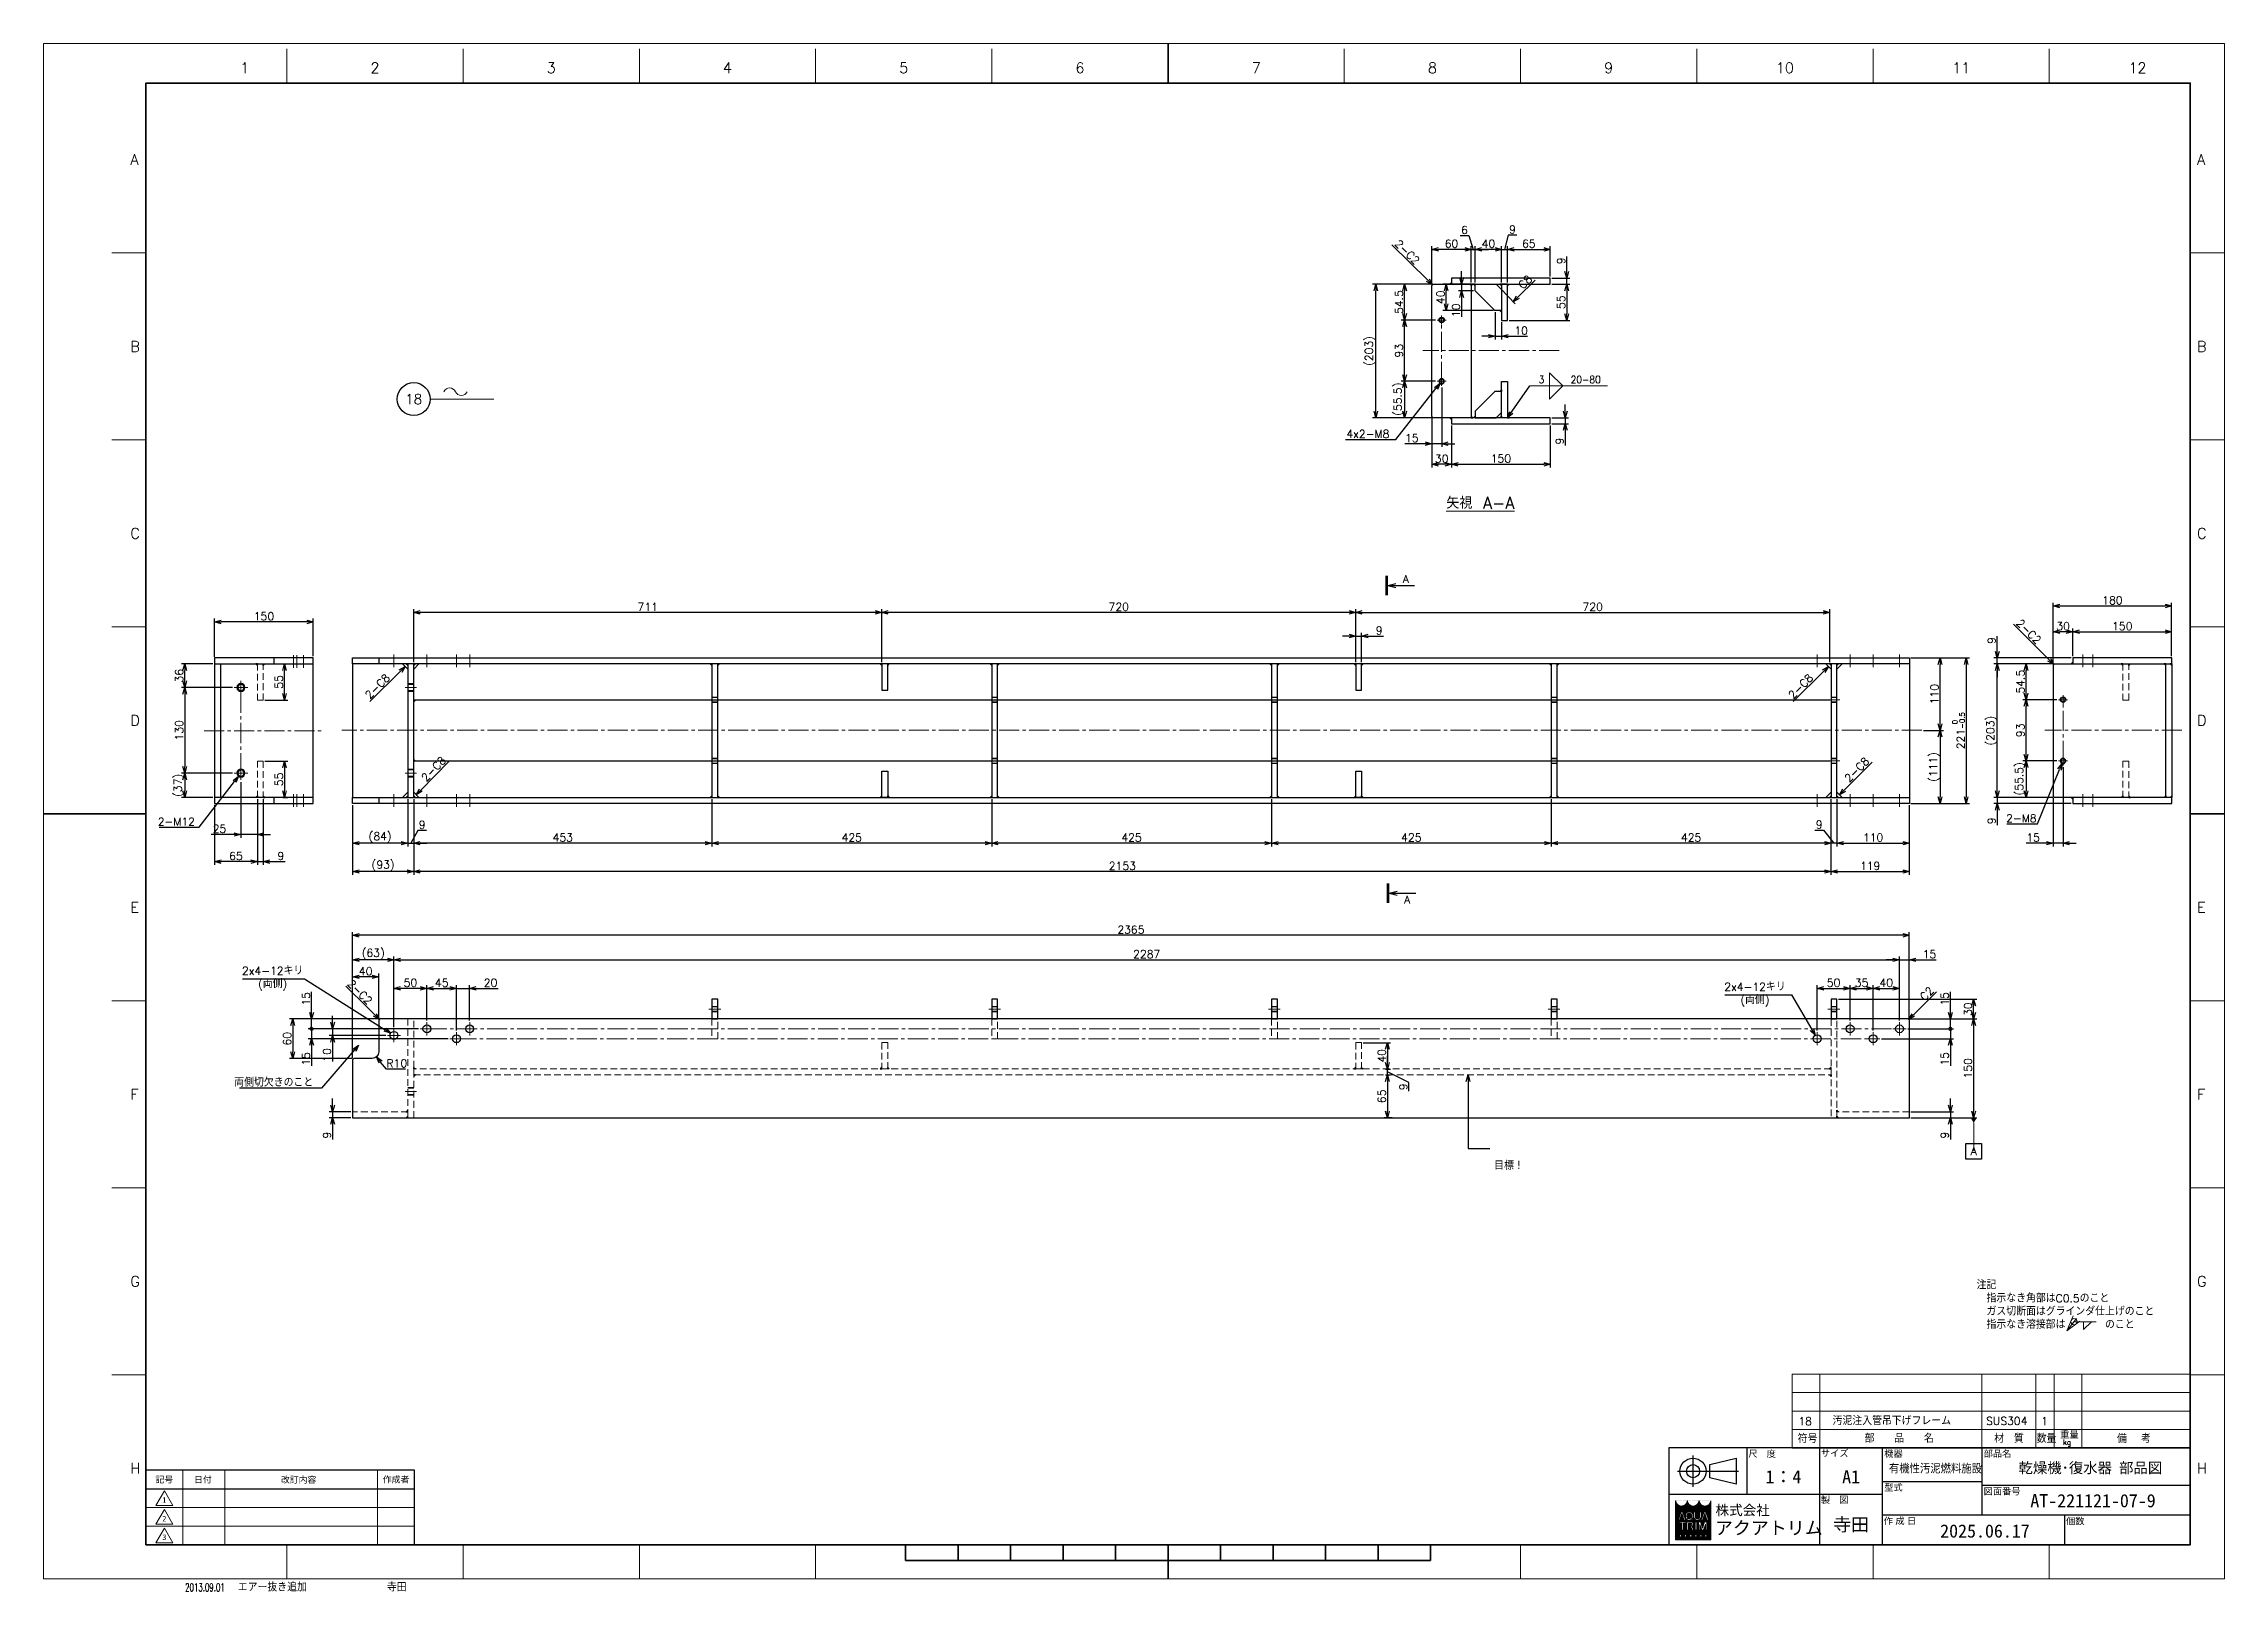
# Model space of a CAD drawing. Header units: millimetres. Extents: x 0 to 3313, y -19 to 2332.
import ezdxf
from ezdxf import colors
from ezdxf.entities.mleader import LeaderData, LeaderLine
from ezdxf.enums import TextEntityAlignment as Align
from ezdxf.math import Vec2, Vec3

# ---------------------------------------------------------------- set-up
doc = ezdxf.new("R2010")
doc.units = ezdxf.units.MM
doc.header["$LTSCALE"] = 1.6
doc.header["$PDMODE"] = 99
doc.header["$PDSIZE"] = 1
doc.linetypes.add('CENTER2', pattern=[28.575, 19.05, -3.175, 3.175, -3.175])
doc.linetypes.add('HIDDEN', pattern=[9.525, 6.35, -3.175])
for name, color, linetype, lineweight in [('04_HIDDEN', 2, 'HIDDEN', 13), ('05_CENTER', 4, 'CENTER2', 13), ('07_TEXT', 3, 'Continuous', 13), ('08_DIM', 3, 'Continuous', 13), ('90_FRAME', 5, 'Continuous', 35)]:
    doc.layers.add(name, color=color, linetype=linetype, lineweight=lineweight)
doc.layers.add('91_BLANK', color=5, linetype='Continuous', lineweight=0, plot=False)
doc.styles.add('KSS_TXT', font='txt.shx', dxfattribs={"bigfont": 'extfont2.shx'})
doc.styles.add('KSS_TXT_L', font='txt.shx', dxfattribs={"height": 3, "bigfont": 'extfont2.shx'})
doc.styles.add('MS_G', font='MS Gothic.ttf')
doc.styles.get("Standard").update_dxf_attribs({"font": 'txt.shx', "bigfont": 'extfont2.shx'})
doc.styles.add('表題用', font='MS PGothic.ttf')
doc.dimstyles.new('KSS_DIM', dxfattribs={"dimscale": 4, "dimtxt": 3, "dimasz": 2.5, "dimexe": 1.25, "dimexo": 0.625, "dimtad": 1, "dimdsep": 46, "dimtxsty": 'KSS_TXT', "dimblk": 'OPEN30', "dimcen": 0, "dimazin": 2, "dimtfac": 0.75, "dimtmove": 0, "dimatfit": 3, "dimldrblk": 'OPEN30', "dimfxl": 1.25, "dimtolj": 1, "dimarcsym": 0})
doc.dimstyles.new('KSS_DIM$3', dxfattribs={"dimscale": 4, "dimtxt": 3, "dimasz": 2.5, "dimexe": 1.25, "dimexo": 0.625, "dimtad": 1, "dimtih": 1, "dimtoh": 1, "dimdsep": 46, "dimtxsty": 'KSS_TXT', "dimblk": 'OPEN30', "dimcen": 0, "dimazin": 2, "dimtfac": 0.75, "dimtofl": 0, "dimtmove": 0, "dimatfit": 3, "dimldrblk": 'OPEN30', "dimfxl": 1.25, "dimtolj": 1, "dimarcsym": 0})
doc.dimstyles.new('KSS_DIM$4', dxfattribs={"dimscale": 4, "dimtxt": 3, "dimasz": 2.5, "dimexe": 1.25, "dimexo": 0.625, "dimtad": 1, "dimtih": 1, "dimtoh": 1, "dimdsep": 46, "dimtxsty": 'KSS_TXT', "dimblk": 'OPEN30', "dimcen": 0, "dimse1": 1, "dimazin": 2, "dimtfac": 0.75, "dimtofl": 0, "dimtmove": 0, "dimatfit": 3, "dimldrblk": 'OPEN30', "dimfxl": 1.25, "dimtolj": 1, "dimarcsym": 0})

msp = doc.modelspace()

# ---------------------------------------------------------------- texts
at = {"layer": '07_TEXT', "ltscale": 2, "insert": (2936.43, 451.889), "char_height": 12, "attachment_point": 1}
msp.add_mtext_dynamic_manual_height_columns('注記\\P\u3000指示なき角部はC0.5のこと\\P\u3000ガス切断面はグラインダ仕上げのこと\\P\u3000指示なき溶接部は\u3000\u3000\u3000\u3000のこと', width=288.71644, gutter_width=15, heights=[0], dxfattribs=at)
at = {"layer": '08_DIM', "style": 'KSS_TXT'}
msp.add_text('%%u矢視 A-A', height=18, dxfattribs=at).set_placement((2130.859, 1625.112))
at = {"layer": '08_DIM'}
msp.add_text('目標！', height=12, dxfattribs=at).set_placement((2203.545, 621.157))
at = {"layer": '08_DIM', "insert": (492.075, 870.908), "char_height": 12, "attachment_point": 9, "rotation": 315, "style": 'KSS_TXT_L'}
msp.add_mtext('2-C2', dxfattribs=at)
at = {"layer": '08_DIM', "insert": (409.618, 747.349), "char_height": 12, "attachment_point": 9, "style": 'KSS_TXT'}
msp.add_mtext('\\A1;両側切欠きのこと', dxfattribs=at)
at = {"layer": '90_FRAME', "color": 0, "lineweight": 13, "style": 'KSS_TXT'}
for s, p in [('1', (305.507, 2282.158)), ('2', (503.368, 2282.158)), ('3', (771.102, 2282.158)), ('4', (1038.836, 2282.158)), ('5', (1306.569, 2282.158)), ('6', (1574.303, 2282.158)), ('7', (1842.036, 2282.158)), ('8', (2109.77, 2282.158)), ('9', (2377.504, 2282.158)), ('10', (2645.237, 2282.158)), ('11', (2912.971, 2282.158)), ('12', (3180.705, 2282.158))]:
    msp.add_text(s, height=16, dxfattribs=at).set_placement(p, align=Align.BOTTOM_CENTER)
for s, p in [('A', (131.829, 2155.685)), ('A', (3271.263, 2155.685)), ('B', (131.829, 1871.696)), ('B', (3271.263, 1871.696)), ('C', (131.829, 1587.707)), ('C', (3271.263, 1587.707)), ('D', (131.829, 1303.718)), ('D', (3271.263, 1303.718)), ('E', (131.829, 1019.729)), ('E', (3271.263, 1019.729)), ('F', (131.829, 735.74)), ('F', (3271.263, 735.74)), ('G', (131.829, 451.752)), ('G', (3271.263, 451.752)), ('H', (131.829, 167.763)), ('H', (3271.263, 167.763))]:
    msp.add_text(s, height=16, dxfattribs=at).set_placement(p, align=Align.MIDDLE_LEFT)
at = {"layer": '90_FRAME', "color": 3, "lineweight": 13}
for s, p in [('18', (2676.04, 239.191)), ('1', (3039.665, 239.392))]:
    msp.add_text(s, height=12, dxfattribs=at).set_placement(p, align=Align.MIDDLE_CENTER)
for s, height, p in [('汚泥注入管吊下げフレーム', 12, (2717.578, 233.5)), ('SUS304', 12, (2950.877, 233.659)), ('符号', 12, (2664.622, 206.328)), ('部\u3000\u3000品\u3000\u3000名', 12, (2766.351, 206.763)), ('材\u3000質', 12, (2963.106, 206.619)), ('数量', 12, (3027.679, 206.529)), ('重量', 10, (3063.355, 213.073)), ('kg', 8, (3067.775, 203.288)), ('備  考', 12, (3149.73, 206.328)), ('エアー抜き追加', 12, (294.935, -19.199)), ('寺田', 12, (521.481, -19.199))]:
    msp.add_text(s, height=height, dxfattribs=at).set_placement(p)
at = {"layer": '90_FRAME', "color": 0, "style": '表題用'}
for s, p in [('尺\u3000度', (2589.55, 189.845)), ('サイズ', (2699.864, 190.591)), ('機器', (2796.103, 190.01)), ('部品名', (2947.15, 190.01)), ('型式', (2796.103, 138.596)), ('図面番号', (2947.15, 132.939)), ('製\u3000図', (2699.864, 119.876)), ('作 成 日', (2795.412, 87.801)), ('個数', (3072.302, 87.525))]:
    msp.add_text(s, height=10, dxfattribs=at).set_placement(p, align=Align.MIDDLE_LEFT)
at = {"layer": '90_FRAME', "color": 0, "style": 'MS_G', "width": 0.9}
msp.add_text('有機性汚泥燃料施設', height=12.8, dxfattribs=at).set_placement((2803.147, 161.284))
at = {"layer": '90_FRAME', "color": 0, "style": 'MS_G'}
msp.add_text('乾燥機･復水器 部品図', height=16, dxfattribs=at).set_placement((3109.224, 160.439), align=Align.CENTER)
at = {"layer": '90_FRAME', "color": 0, "style": '表題用'}
for s, p in [('記号', (183.384, 150.616)), ('日付', (242.01, 150.616)), ('作成者', (535.384, 150.616))]:
    msp.add_text(s, height=9.6, dxfattribs=at).set_placement(p, align=Align.MIDDLE_CENTER)
at = {"layer": '90_FRAME', "color": 0}
for s, height, style, p in [('改訂内容', 9.6, '表題用', (387.384, 150.616)), ('A1', 20, 'MS_G', (2745.727, 154.859))]:
    msp.add_text(s, height=height, dxfattribs=dict(at, style=style)).set_placement(p, align=Align.MIDDLE)
at = {"layer": '90_FRAME', "color": 0, "lineweight": 13, "style": 'MS_G'}
for s, p in [('1', (183.384, 119.502)), ('3', (183.384, 62.93)), ('2', (183.384, 91.216))]:
    msp.add_text(s, height=8.486, dxfattribs=at).set_placement(p, align=Align.MIDDLE)
at = {"layer": '90_FRAME', "color": 4, "style": 'MS_G'}
msp.add_text('株式会社', height=15.1215, dxfattribs=at).set_placement((2581.023, 104.113), align=Align.MIDDLE_CENTER)
at = {"layer": '90_FRAME', "color": 0, "style": 'MS_G'}
for s, p in [('AT-221121-07-9', (3018.011, 108.514)), ('2025.06.17', (2881.056, 62.479))]:
    msp.add_text(s, height=20, dxfattribs=at).set_placement(p)
at = {"layer": '90_FRAME', "color": 4, "style": 'MS_G'}
msp.add_text('アクアトリム', height=20, dxfattribs=at).set_placement((2538.937, 67.181))
at = {"layer": '90_FRAME', "color": 3, "lineweight": 13, "width": 0.65}
msp.add_text('2013.09.01', height=12, dxfattribs=at).set_placement((214.968, -19.199))
at = {"layer": '90_FRAME', "color": 0, "style": 'MS_G'}
for tag, p in [('1：4', (2642.913, 154.859)), ('寺田', (2745.727, 82.73))]:
    msp.add_attdef(tag, text='', height=20, dxfattribs=at).set_placement(p, align=Align.MIDDLE)

# ---------------------------------------------------------------- blocks, each defined once
blk = doc.blocks.new('AM_BALLOON1')
at = {"transparency": 16777216}
blk.add_circle((0, 0), 5, dxfattribs=at)
blk.add_attdef('B_NUMBER', text='', height=3, dxfattribs=at).set_placement((0, 0), align=Align.MIDDLE_CENTER)
blk = doc.blocks.new('_OPEN')
at = {"color": 0, "linetype": 'ByBlock'}
for p, q in [((-1, 0.17), (0, 0)), ((0, 0), (-1, -0.17)), ((0, 0), (-1, 0))]:
    blk.add_line(p, q, dxfattribs=at)
blk = doc.blocks.new('p1ba05')
for centre, start, end in [((-2.95, 0.29), 24.2276, 155.5758), ((0, 1.62), 204.2276, 335.5758)]:
    blk.add_arc(centre, 1.62, start, end)
blk = doc.blocks.new('M8Tz_1')
at = {"color": 0}
for radius in [4, 3.25]:
    blk.add_circle((0, 0), radius, dxfattribs=at)
at = {"layer": '05_CENTER'}
for p, q in [((6.9, 0), (-6.9, 0)), ((0, -6.9), (0, 6.9))]:
    blk.add_line(p, q, dxfattribs=at)
blk = doc.blocks.new('M12Tz_1')
at = {"color": 0}
for radius in [6, 4.75]:
    blk.add_circle((0, 0), radius, dxfattribs=at)
at = {"layer": '05_CENTER'}
for p, q in [((10.3, 0), (-10.3, 0)), ((0, -10.3), (0, 10.3))]:
    blk.add_line(p, q, dxfattribs=at)
blk = doc.blocks.new('_Open30')
at = {"color": 0, "linetype": 'ByBlock', "lineweight": -2}
for p, q in [((-1, 0.27), (0, 0)), ((0, 0), (-1, -0.27)), ((0, 0), (-1, 0))]:
    blk.add_line(p, q, dxfattribs=at)
blk = doc.blocks.new('*D160')
at = {"layer": '08_DIM', "color": 0, "lineweight": -2, "transparency": 16777216}
for p, q in [((469.2, 790.7), (469.2, 945.1)), ((522.2, 940.1), (479.2, 940.1)), ((532.2, 837.8), (532.2, 945.1))]:
    blk.add_line(p, q, dxfattribs=at)
at = {"layer": 'Defpoints', "color": 0, "transparency": 16777216}
for p in [(469.2, 940.1), (532.2, 835.3), (469.2, 788.2)]:
    blk.add_point(p, dxfattribs=at)
at = {"layer": '08_DIM', "color": 0, "lineweight": -2, "transparency": 16777216, "xscale": 10, "yscale": 10, "zscale": 10, "rotation": 180}
blk.add_blockref('_Open30', (469.2, 940.1), dxfattribs=at)
at = {"layer": '08_DIM', "color": 0, "lineweight": -2, "transparency": 16777216, "xscale": 10, "yscale": 10, "zscale": 10}
blk.add_blockref('_Open30', (532.2, 940.1), dxfattribs=at)
at = {"layer": '08_DIM', "color": 0, "transparency": 16777216, "insert": (500.7, 948.6), "char_height": 12, "attachment_point": 5, "style": 'KSS_TXT'}
blk.add_mtext('\\A1;(63)', dxfattribs=at)
blk = doc.blocks.new('*D161')
at = {"layer": '08_DIM', "color": 0, "lineweight": -2, "transparency": 16777216}
for p, q in [((582.2, 847.8), (582.2, 901.7)), ((592.2, 896.7), (617.2, 896.7)), ((627.2, 832.8), (627.2, 901.7))]:
    blk.add_line(p, q, dxfattribs=at)
at = {"layer": 'Defpoints', "color": 0, "transparency": 16777216}
for p in [(627.2, 896.7), (582.2, 845.3), (627.2, 830.3)]:
    blk.add_point(p, dxfattribs=at)
at = {"layer": '08_DIM', "color": 0, "lineweight": -2, "transparency": 16777216, "xscale": 10, "yscale": 10, "zscale": 10, "rotation": 180}
blk.add_blockref('_Open30', (582.2, 896.7), dxfattribs=at)
at = {"layer": '08_DIM', "color": 0, "lineweight": -2, "transparency": 16777216, "xscale": 10, "yscale": 10, "zscale": 10}
blk.add_blockref('_Open30', (627.2, 896.7), dxfattribs=at)
at = {"layer": '08_DIM', "color": 0, "transparency": 16777216, "insert": (604.7, 905.2), "char_height": 12, "attachment_point": 5, "style": 'KSS_TXT'}
blk.add_mtext('\\A1;45', dxfattribs=at)
blk = doc.blocks.new('*D162')
at = {"layer": '08_DIM', "color": 0, "lineweight": -2, "transparency": 16777216}
for p, q in [((532.2, 837.8), (532.2, 901.7)), ((572.2, 896.7), (542.2, 896.7)), ((582.2, 847.8), (582.2, 901.7))]:
    blk.add_line(p, q, dxfattribs=at)
at = {"layer": 'Defpoints', "color": 0, "transparency": 16777216}
for p in [(532.2, 896.7), (532.2, 835.3), (582.2, 845.3)]:
    blk.add_point(p, dxfattribs=at)
at = {"layer": '08_DIM', "color": 0, "lineweight": -2, "transparency": 16777216, "xscale": 10, "yscale": 10, "zscale": 10, "rotation": 180}
blk.add_blockref('_Open30', (532.2, 896.7), dxfattribs=at)
at = {"layer": '08_DIM', "color": 0, "lineweight": -2, "transparency": 16777216, "xscale": 10, "yscale": 10, "zscale": 10}
blk.add_blockref('_Open30', (582.2, 896.7), dxfattribs=at)
at = {"layer": '08_DIM', "color": 0, "transparency": 16777216, "insert": (557.2, 905.2), "char_height": 12, "attachment_point": 5, "style": 'KSS_TXT'}
blk.add_mtext('\\A1;50', dxfattribs=at)
blk = doc.blocks.new('*D163')
at = {"layer": '08_DIM', "color": 0, "lineweight": -2, "transparency": 16777216}
for p, q in [((617.2, 896.7), (607.2, 896.7)), ((627.2, 832.8), (627.2, 901.7)), ((627.2, 896.7), (647.2, 896.7)), ((647.2, 847.8), (647.2, 901.7)), ((657.2, 896.7), (690.7, 896.7))]:
    blk.add_line(p, q, dxfattribs=at)
at = {"layer": 'Defpoints', "color": 0, "transparency": 16777216}
for p in [(647.2, 896.7), (627.2, 830.3), (647.2, 845.3)]:
    blk.add_point(p, dxfattribs=at)
at = {"layer": '08_DIM', "color": 0, "lineweight": -2, "transparency": 16777216, "xscale": 10, "yscale": 10, "zscale": 10}
blk.add_blockref('_Open30', (627.2, 896.7), dxfattribs=at)
at = {"layer": '08_DIM', "color": 0, "lineweight": -2, "transparency": 16777216, "xscale": 10, "yscale": 10, "zscale": 10, "rotation": 180}
blk.add_blockref('_Open30', (647.2, 896.7), dxfattribs=at)
at = {"layer": '08_DIM', "color": 0, "transparency": 16777216, "insert": (679, 905.2), "char_height": 12, "attachment_point": 5, "style": 'KSS_TXT'}
blk.add_mtext('\\A1;20', dxfattribs=at)
blk = doc.blocks.new('*D164')
at = {"layer": '08_DIM', "color": 0, "lineweight": -2, "transparency": 16777216}
for p, q in [((532.2, 837.8), (532.2, 945.1)), ((542.2, 940.1), (2809.2, 940.1)), ((2819.2, 847.8), (2819.2, 945.1))]:
    blk.add_line(p, q, dxfattribs=at)
at = {"layer": 'Defpoints', "color": 0, "transparency": 16777216}
for p in [(2819.2, 940.1), (532.2, 835.3), (2819.2, 845.3)]:
    blk.add_point(p, dxfattribs=at)
at = {"layer": '08_DIM', "color": 0, "lineweight": -2, "transparency": 16777216, "xscale": 10, "yscale": 10, "zscale": 10, "rotation": 180}
blk.add_blockref('_Open30', (532.2, 940.1), dxfattribs=at)
at = {"layer": '08_DIM', "color": 0, "lineweight": -2, "transparency": 16777216, "xscale": 10, "yscale": 10, "zscale": 10}
blk.add_blockref('_Open30', (2819.2, 940.1), dxfattribs=at)
at = {"layer": '08_DIM', "color": 0, "transparency": 16777216, "insert": (1675.7, 948.6), "char_height": 12, "attachment_point": 5, "style": 'KSS_TXT'}
blk.add_mtext('\\A1;2287', dxfattribs=at)
blk = doc.blocks.new('*D165')
at = {"layer": '08_DIM', "color": 0, "lineweight": -2, "transparency": 16777216}
for p, q in [((2694.2, 832.8), (2694.2, 901.7)), ((2704.2, 896.7), (2734.2, 896.7)), ((2744.2, 847.8), (2744.2, 901.7))]:
    blk.add_line(p, q, dxfattribs=at)
at = {"layer": 'Defpoints', "color": 0, "transparency": 16777216}
for p in [(2744.2, 896.7), (2694.2, 830.3), (2744.2, 845.3)]:
    blk.add_point(p, dxfattribs=at)
at = {"layer": '08_DIM', "color": 0, "lineweight": -2, "transparency": 16777216, "xscale": 10, "yscale": 10, "zscale": 10, "rotation": 180}
blk.add_blockref('_Open30', (2694.2, 896.7), dxfattribs=at)
at = {"layer": '08_DIM', "color": 0, "lineweight": -2, "transparency": 16777216, "xscale": 10, "yscale": 10, "zscale": 10}
blk.add_blockref('_Open30', (2744.2, 896.7), dxfattribs=at)
at = {"layer": '08_DIM', "color": 0, "transparency": 16777216, "insert": (2719.2, 905.2), "char_height": 12, "attachment_point": 5, "style": 'KSS_TXT'}
blk.add_mtext('\\A1;50', dxfattribs=at)
blk = doc.blocks.new('*D166')
at = {"layer": '08_DIM', "color": 0, "lineweight": -2, "transparency": 16777216}
for p, q in [((2744.2, 847.8), (2744.2, 901.7)), ((2754.2, 896.7), (2769.2, 896.7)), ((2779.2, 832.8), (2779.2, 901.7))]:
    blk.add_line(p, q, dxfattribs=at)
at = {"layer": 'Defpoints', "color": 0, "transparency": 16777216}
for p in [(2779.2, 896.7), (2744.2, 845.3), (2779.2, 830.3)]:
    blk.add_point(p, dxfattribs=at)
at = {"layer": '08_DIM', "color": 0, "lineweight": -2, "transparency": 16777216, "xscale": 10, "yscale": 10, "zscale": 10, "rotation": 180}
blk.add_blockref('_Open30', (2744.2, 896.7), dxfattribs=at)
at = {"layer": '08_DIM', "color": 0, "lineweight": -2, "transparency": 16777216, "xscale": 10, "yscale": 10, "zscale": 10}
blk.add_blockref('_Open30', (2779.2, 896.7), dxfattribs=at)
at = {"layer": '08_DIM', "color": 0, "transparency": 16777216, "insert": (2761.7, 905.2), "char_height": 12, "attachment_point": 5, "style": 'KSS_TXT'}
blk.add_mtext('\\A1;35', dxfattribs=at)
blk = doc.blocks.new('*D167')
at = {"layer": '08_DIM', "color": 0, "lineweight": -2, "transparency": 16777216}
for p, q in [((2779.2, 832.8), (2779.2, 901.7)), ((2789.2, 896.7), (2809.2, 896.7)), ((2819.2, 847.8), (2819.2, 901.7))]:
    blk.add_line(p, q, dxfattribs=at)
at = {"layer": 'Defpoints', "color": 0, "transparency": 16777216}
for p in [(2819.2, 896.7), (2779.2, 830.3), (2819.2, 845.3)]:
    blk.add_point(p, dxfattribs=at)
at = {"layer": '08_DIM', "color": 0, "lineweight": -2, "transparency": 16777216, "xscale": 10, "yscale": 10, "zscale": 10, "rotation": 180}
blk.add_blockref('_Open30', (2779.2, 896.7), dxfattribs=at)
at = {"layer": '08_DIM', "color": 0, "lineweight": -2, "transparency": 16777216, "xscale": 10, "yscale": 10, "zscale": 10}
blk.add_blockref('_Open30', (2819.2, 896.7), dxfattribs=at)
at = {"layer": '08_DIM', "color": 0, "transparency": 16777216, "insert": (2799.2, 905.2), "char_height": 12, "attachment_point": 5, "style": 'KSS_TXT'}
blk.add_mtext('\\A1;40', dxfattribs=at)
blk = doc.blocks.new('*D168')
at = {"layer": '08_DIM', "color": 0, "lineweight": -2, "transparency": 16777216}
for p, q in [((2809.2, 940.1), (2799.2, 940.1)), ((2819.2, 847.8), (2819.2, 945.1)), ((2819.2, 940.1), (2834.2, 940.1)), ((2834.2, 850.7), (2834.2, 945.1)), ((2844.2, 940.1), (2875.2, 940.1))]:
    blk.add_line(p, q, dxfattribs=at)
at = {"layer": 'Defpoints', "color": 0, "transparency": 16777216}
for p in [(2834.2, 940.1), (2819.2, 845.3), (2834.2, 848.2)]:
    blk.add_point(p, dxfattribs=at)
at = {"layer": '08_DIM', "color": 0, "lineweight": -2, "transparency": 16777216, "xscale": 10, "yscale": 10, "zscale": 10}
blk.add_blockref('_Open30', (2819.2, 940.1), dxfattribs=at)
at = {"layer": '08_DIM', "color": 0, "lineweight": -2, "transparency": 16777216, "xscale": 10, "yscale": 10, "zscale": 10, "rotation": 180}
blk.add_blockref('_Open30', (2834.2, 940.1), dxfattribs=at)
at = {"layer": '08_DIM', "color": 0, "transparency": 16777216, "insert": (2864.7, 948.6), "char_height": 12, "attachment_point": 5, "style": 'KSS_TXT'}
blk.add_mtext('\\A1;15', dxfattribs=at)
blk = doc.blocks.new('*D169')
at = {"layer": '08_DIM', "color": 0, "lineweight": -2, "transparency": 16777216}
for p, q in [((2715.2, 1184.1), (2715.2, 1112.3)), ((2724.2, 1184.1), (2724.2, 1112.3)), ((2690.6, 1137), (2703.6, 1137)), ((2703.6, 1137), (2719.7, 1117.3)), ((2705.2, 1117.3), (2695.2, 1117.3)), ((2724.2, 1117.3), (2715.2, 1117.3)), ((2734.2, 1117.3), (2744.2, 1117.3))]:
    blk.add_line(p, q, dxfattribs=at)
at = {"layer": 'Defpoints', "color": 0, "transparency": 16777216}
for p in [(2715.2, 1186.6), (2724.2, 1186.6), (2715.2, 1117.3)]:
    blk.add_point(p, dxfattribs=at)
at = {"layer": '08_DIM', "color": 0, "lineweight": -2, "transparency": 16777216, "xscale": 10, "yscale": 10, "zscale": 10}
blk.add_blockref('_Open30', (2715.2, 1117.3), dxfattribs=at)
at = {"layer": '08_DIM', "color": 0, "lineweight": -2, "transparency": 16777216, "xscale": 10, "yscale": 10, "zscale": 10, "rotation": 180}
blk.add_blockref('_Open30', (2724.2, 1117.3), dxfattribs=at)
at = {"layer": '08_DIM', "color": 0, "transparency": 16777216, "insert": (2697.1, 1145.5), "char_height": 12, "attachment_point": 5, "style": 'KSS_TXT'}
blk.add_mtext('\\A1;9', dxfattribs=at)
blk = doc.blocks.new('*D170')
at = {"layer": '08_DIM', "color": 0, "lineweight": -2, "transparency": 16777216}
for p, q in [((2290.2, 1184.1), (2290.2, 1112.3)), ((2715.2, 1184.1), (2715.2, 1112.3)), ((2705.2, 1117.3), (2300.2, 1117.3))]:
    blk.add_line(p, q, dxfattribs=at)
at = {"layer": 'Defpoints', "color": 0, "transparency": 16777216}
for p in [(2290.2, 1186.6), (2715.2, 1186.6), (2290.2, 1117.3)]:
    blk.add_point(p, dxfattribs=at)
at = {"layer": '08_DIM', "color": 0, "lineweight": -2, "transparency": 16777216, "xscale": 10, "yscale": 10, "zscale": 10, "rotation": 180}
blk.add_blockref('_Open30', (2290.2, 1117.3), dxfattribs=at)
at = {"layer": '08_DIM', "color": 0, "lineweight": -2, "transparency": 16777216, "xscale": 10, "yscale": 10, "zscale": 10}
blk.add_blockref('_Open30', (2715.2, 1117.3), dxfattribs=at)
at = {"layer": '08_DIM', "color": 0, "transparency": 16777216, "insert": (2502.7, 1125.8), "char_height": 12, "attachment_point": 5, "style": 'KSS_TXT'}
blk.add_mtext('\\A1;425', dxfattribs=at)
blk = doc.blocks.new('*D171')
at = {"layer": '08_DIM', "color": 0, "lineweight": -2, "transparency": 16777216}
for p, q in [((1865.2, 1184.1), (1865.2, 1112.3)), ((2290.2, 1184.1), (2290.2, 1112.3)), ((2280.2, 1117.3), (1875.2, 1117.3))]:
    blk.add_line(p, q, dxfattribs=at)
at = {"layer": 'Defpoints', "color": 0, "transparency": 16777216}
for p in [(1865.2, 1186.6), (2290.2, 1186.6), (1865.2, 1117.3)]:
    blk.add_point(p, dxfattribs=at)
at = {"layer": '08_DIM', "color": 0, "lineweight": -2, "transparency": 16777216, "xscale": 10, "yscale": 10, "zscale": 10, "rotation": 180}
blk.add_blockref('_Open30', (1865.2, 1117.3), dxfattribs=at)
at = {"layer": '08_DIM', "color": 0, "lineweight": -2, "transparency": 16777216, "xscale": 10, "yscale": 10, "zscale": 10}
blk.add_blockref('_Open30', (2290.2, 1117.3), dxfattribs=at)
at = {"layer": '08_DIM', "color": 0, "transparency": 16777216, "insert": (2077.7, 1125.8), "char_height": 12, "attachment_point": 5, "style": 'KSS_TXT'}
blk.add_mtext('\\A1;425', dxfattribs=at)
blk = doc.blocks.new('*D172')
at = {"layer": '08_DIM', "color": 0, "lineweight": -2, "transparency": 16777216}
for p, q in [((1440.2, 1184.1), (1440.2, 1112.3)), ((1865.2, 1184.1), (1865.2, 1112.3)), ((1855.2, 1117.3), (1450.2, 1117.3))]:
    blk.add_line(p, q, dxfattribs=at)
at = {"layer": 'Defpoints', "color": 0, "transparency": 16777216}
for p in [(1440.2, 1186.6), (1865.2, 1186.6), (1440.2, 1117.3)]:
    blk.add_point(p, dxfattribs=at)
at = {"layer": '08_DIM', "color": 0, "lineweight": -2, "transparency": 16777216, "xscale": 10, "yscale": 10, "zscale": 10, "rotation": 180}
blk.add_blockref('_Open30', (1440.2, 1117.3), dxfattribs=at)
at = {"layer": '08_DIM', "color": 0, "lineweight": -2, "transparency": 16777216, "xscale": 10, "yscale": 10, "zscale": 10}
blk.add_blockref('_Open30', (1865.2, 1117.3), dxfattribs=at)
at = {"layer": '08_DIM', "color": 0, "transparency": 16777216, "insert": (1652.7, 1125.8), "char_height": 12, "attachment_point": 5, "style": 'KSS_TXT'}
blk.add_mtext('\\A1;425', dxfattribs=at)
blk = doc.blocks.new('*D173')
at = {"layer": '08_DIM', "color": 0, "lineweight": -2, "transparency": 16777216}
for p, q in [((1015.2, 1184.1), (1015.2, 1112.3)), ((1440.2, 1184.1), (1440.2, 1112.3)), ((1430.2, 1117.3), (1025.2, 1117.3))]:
    blk.add_line(p, q, dxfattribs=at)
at = {"layer": 'Defpoints', "color": 0, "transparency": 16777216}
for p in [(1015.2, 1186.6), (1440.2, 1186.6), (1015.2, 1117.3)]:
    blk.add_point(p, dxfattribs=at)
at = {"layer": '08_DIM', "color": 0, "lineweight": -2, "transparency": 16777216, "xscale": 10, "yscale": 10, "zscale": 10, "rotation": 180}
blk.add_blockref('_Open30', (1015.2, 1117.3), dxfattribs=at)
at = {"layer": '08_DIM', "color": 0, "lineweight": -2, "transparency": 16777216, "xscale": 10, "yscale": 10, "zscale": 10}
blk.add_blockref('_Open30', (1440.2, 1117.3), dxfattribs=at)
at = {"layer": '08_DIM', "color": 0, "transparency": 16777216, "insert": (1227.7, 1125.8), "char_height": 12, "attachment_point": 5, "style": 'KSS_TXT'}
blk.add_mtext('\\A1;425', dxfattribs=at)
blk = doc.blocks.new('*D174')
at = {"layer": '08_DIM', "color": 0, "lineweight": -2, "transparency": 16777216}
for p, q in [((562.2, 1184.1), (562.2, 1112.3)), ((1015.2, 1184.1), (1015.2, 1112.3)), ((1005.2, 1117.3), (572.2, 1117.3))]:
    blk.add_line(p, q, dxfattribs=at)
at = {"layer": 'Defpoints', "color": 0, "transparency": 16777216}
for p in [(562.2, 1186.6), (1015.2, 1186.6), (562.2, 1117.3)]:
    blk.add_point(p, dxfattribs=at)
at = {"layer": '08_DIM', "color": 0, "lineweight": -2, "transparency": 16777216, "xscale": 10, "yscale": 10, "zscale": 10, "rotation": 180}
blk.add_blockref('_Open30', (562.2, 1117.3), dxfattribs=at)
at = {"layer": '08_DIM', "color": 0, "lineweight": -2, "transparency": 16777216, "xscale": 10, "yscale": 10, "zscale": 10}
blk.add_blockref('_Open30', (1015.2, 1117.3), dxfattribs=at)
at = {"layer": '08_DIM', "color": 0, "transparency": 16777216, "insert": (788.7, 1125.8), "char_height": 12, "attachment_point": 5, "style": 'KSS_TXT'}
blk.add_mtext('\\A1;453', dxfattribs=at)
blk = doc.blocks.new('*D175')
at = {"layer": '08_DIM', "color": 0, "lineweight": -2, "transparency": 16777216}
for p, q in [((553.2, 1184.1), (553.2, 1112.3)), ((562.2, 1184.1), (562.2, 1112.3)), ((568.5, 1136.6), (557.7, 1117.3)), ((581.5, 1136.6), (568.5, 1136.6)), ((543.2, 1117.3), (533.2, 1117.3)), ((553.2, 1117.3), (562.2, 1117.3)), ((572.2, 1117.3), (582.2, 1117.3))]:
    blk.add_line(p, q, dxfattribs=at)
at = {"layer": 'Defpoints', "color": 0, "transparency": 16777216}
for p in [(553.2, 1186.6), (562.2, 1186.6), (562.2, 1117.3)]:
    blk.add_point(p, dxfattribs=at)
at = {"layer": '08_DIM', "color": 0, "lineweight": -2, "transparency": 16777216, "xscale": 10, "yscale": 10, "zscale": 10}
blk.add_blockref('_Open30', (553.2, 1117.3), dxfattribs=at)
at = {"layer": '08_DIM', "color": 0, "lineweight": -2, "transparency": 16777216, "xscale": 10, "yscale": 10, "zscale": 10, "rotation": 180}
blk.add_blockref('_Open30', (562.2, 1117.3), dxfattribs=at)
at = {"layer": '08_DIM', "color": 0, "transparency": 16777216, "insert": (575, 1145.1), "char_height": 12, "attachment_point": 5, "style": 'KSS_TXT'}
blk.add_mtext('\\A1;9', dxfattribs=at)
blk = doc.blocks.new('*D176')
at = {"layer": '08_DIM', "color": 0, "lineweight": -2, "transparency": 16777216}
for p, q in [((469.2, 1175.1), (469.2, 1069.2)), ((562.2, 1184.1), (562.2, 1069.2)), ((552.2, 1074.2), (479.2, 1074.2))]:
    blk.add_line(p, q, dxfattribs=at)
at = {"layer": 'Defpoints', "color": 0, "transparency": 16777216}
for p in [(469.2, 1177.6), (562.2, 1186.6), (469.2, 1074.2)]:
    blk.add_point(p, dxfattribs=at)
at = {"layer": '08_DIM', "color": 0, "lineweight": -2, "transparency": 16777216, "xscale": 10, "yscale": 10, "zscale": 10, "rotation": 180}
blk.add_blockref('_Open30', (469.2, 1074.2), dxfattribs=at)
at = {"layer": '08_DIM', "color": 0, "lineweight": -2, "transparency": 16777216, "xscale": 10, "yscale": 10, "zscale": 10}
blk.add_blockref('_Open30', (562.2, 1074.2), dxfattribs=at)
at = {"layer": '08_DIM', "color": 0, "transparency": 16777216, "insert": (515.7, 1082.7), "char_height": 12, "attachment_point": 5, "style": 'KSS_TXT'}
blk.add_mtext('\\A1;(93)', dxfattribs=at)
blk = doc.blocks.new('*D177')
at = {"layer": '08_DIM', "color": 0, "lineweight": -2, "transparency": 16777216}
for p, q in [((469.2, 1175.1), (469.2, 1112.3)), ((553.2, 1184.1), (553.2, 1112.3)), ((543.2, 1117.3), (479.2, 1117.3))]:
    blk.add_line(p, q, dxfattribs=at)
at = {"layer": 'Defpoints', "color": 0, "transparency": 16777216}
for p in [(469.2, 1177.6), (553.2, 1186.6), (469.2, 1117.3)]:
    blk.add_point(p, dxfattribs=at)
at = {"layer": '08_DIM', "color": 0, "lineweight": -2, "transparency": 16777216, "xscale": 10, "yscale": 10, "zscale": 10, "rotation": 180}
blk.add_blockref('_Open30', (469.2, 1117.3), dxfattribs=at)
at = {"layer": '08_DIM', "color": 0, "lineweight": -2, "transparency": 16777216, "xscale": 10, "yscale": 10, "zscale": 10}
blk.add_blockref('_Open30', (553.2, 1117.3), dxfattribs=at)
at = {"layer": '08_DIM', "color": 0, "transparency": 16777216, "insert": (511.2, 1125.8), "char_height": 12, "attachment_point": 5, "style": 'KSS_TXT'}
blk.add_mtext('\\A1;(84)', dxfattribs=at)
blk = doc.blocks.new('*D178')
at = {"layer": '08_DIM', "color": 0, "lineweight": -2, "transparency": 16777216}
for p, q in [((2724.2, 1184.1), (2724.2, 1112.3)), ((2834.2, 1175.1), (2834.2, 1112.3)), ((2734.2, 1117.3), (2824.2, 1117.3))]:
    blk.add_line(p, q, dxfattribs=at)
at = {"layer": 'Defpoints', "color": 0, "transparency": 16777216}
for p in [(2724.2, 1186.6), (2834.2, 1177.6), (2834.2, 1117.3)]:
    blk.add_point(p, dxfattribs=at)
at = {"layer": '08_DIM', "color": 0, "lineweight": -2, "transparency": 16777216, "xscale": 10, "yscale": 10, "zscale": 10, "rotation": 180}
blk.add_blockref('_Open30', (2724.2, 1117.3), dxfattribs=at)
at = {"layer": '08_DIM', "color": 0, "lineweight": -2, "transparency": 16777216, "xscale": 10, "yscale": 10, "zscale": 10}
blk.add_blockref('_Open30', (2834.2, 1117.3), dxfattribs=at)
at = {"layer": '08_DIM', "color": 0, "transparency": 16777216, "insert": (2779.2, 1125.8), "char_height": 12, "attachment_point": 5, "style": 'KSS_TXT'}
blk.add_mtext('\\A1;110', dxfattribs=at)
blk = doc.blocks.new('*D179')
at = {"layer": '08_DIM', "color": 0, "lineweight": -2, "transparency": 16777216}
for p, q in [((562.2, 1184.1), (562.2, 1069.2)), ((2715.2, 1184.1), (2715.2, 1069.2)), ((2705.2, 1074.2), (572.2, 1074.2))]:
    blk.add_line(p, q, dxfattribs=at)
at = {"layer": 'Defpoints', "color": 0, "transparency": 16777216}
for p in [(562.2, 1186.6), (2715.2, 1186.6), (562.2, 1074.2)]:
    blk.add_point(p, dxfattribs=at)
at = {"layer": '08_DIM', "color": 0, "lineweight": -2, "transparency": 16777216, "xscale": 10, "yscale": 10, "zscale": 10, "rotation": 180}
blk.add_blockref('_Open30', (562.2, 1074.2), dxfattribs=at)
at = {"layer": '08_DIM', "color": 0, "lineweight": -2, "transparency": 16777216, "xscale": 10, "yscale": 10, "zscale": 10}
blk.add_blockref('_Open30', (2715.2, 1074.2), dxfattribs=at)
at = {"layer": '08_DIM', "color": 0, "transparency": 16777216, "insert": (1638.7, 1082.7), "char_height": 12, "attachment_point": 5, "style": 'KSS_TXT'}
blk.add_mtext('\\A1;2153', dxfattribs=at)
blk = doc.blocks.new('*D180')
at = {"layer": '08_DIM', "color": 0, "lineweight": -2, "transparency": 16777216}
for p, q in [((2715.2, 1184.1), (2715.2, 1069.2)), ((2834.2, 1175.1), (2834.2, 1069.2)), ((2725.2, 1074.2), (2824.2, 1074.2))]:
    blk.add_line(p, q, dxfattribs=at)
at = {"layer": 'Defpoints', "color": 0, "transparency": 16777216}
for p in [(2715.2, 1186.6), (2834.2, 1177.6), (2834.2, 1074.2)]:
    blk.add_point(p, dxfattribs=at)
at = {"layer": '08_DIM', "color": 0, "lineweight": -2, "transparency": 16777216, "xscale": 10, "yscale": 10, "zscale": 10, "rotation": 180}
blk.add_blockref('_Open30', (2715.2, 1074.2), dxfattribs=at)
at = {"layer": '08_DIM', "color": 0, "lineweight": -2, "transparency": 16777216, "xscale": 10, "yscale": 10, "zscale": 10}
blk.add_blockref('_Open30', (2834.2, 1074.2), dxfattribs=at)
at = {"layer": '08_DIM', "color": 0, "transparency": 16777216, "insert": (2774.7, 1082.7), "char_height": 12, "attachment_point": 5, "style": 'KSS_TXT'}
blk.add_mtext('\\A1;119', dxfattribs=at)
blk = doc.blocks.new('*D181')
at = {"layer": '08_DIM', "color": 0, "lineweight": -2, "transparency": 16777216}
for p, q in [((2967.8, 1196.6), (2967.8, 1206.6)), ((3052.2, 1186.6), (2962.8, 1186.6)), ((3080.2, 1177.6), (2962.8, 1177.6)), ((2967.8, 1186.6), (2967.8, 1177.6)), ((2967.8, 1167.6), (2967.8, 1144.6))]:
    blk.add_line(p, q, dxfattribs=at)
at = {"layer": 'Defpoints', "color": 0, "transparency": 16777216}
for p in [(2967.8, 1177.6), (3054.7, 1186.6), (3082.7, 1177.6)]:
    blk.add_point(p, dxfattribs=at)
at = {"layer": '08_DIM', "color": 0, "lineweight": -2, "transparency": 16777216, "xscale": 10, "yscale": 10, "zscale": 10}
for p, rotation in [((2967.8, 1186.6), 270), ((2967.8, 1177.6), 90)]:
    blk.add_blockref('_Open30', p, dxfattribs=dict(at, rotation=rotation))
at = {"layer": '08_DIM', "color": 0, "transparency": 16777216, "insert": (2959.3, 1151.1), "char_height": 12, "attachment_point": 5, "rotation": 90, "style": 'KSS_TXT'}
blk.add_mtext('\\A1;9', dxfattribs=at)
blk = doc.blocks.new('*D182')
at = {"layer": '08_DIM', "color": 0, "lineweight": -2, "transparency": 16777216}
for p, q in [((3052.2, 1389.6), (2962.8, 1389.6)), ((2967.8, 1196.6), (2967.8, 1379.6)), ((3052.2, 1186.6), (2962.8, 1186.6))]:
    blk.add_line(p, q, dxfattribs=at)
at = {"layer": 'Defpoints', "color": 0, "transparency": 16777216}
for p in [(2967.8, 1389.6), (3054.7, 1389.6), (3054.7, 1186.6)]:
    blk.add_point(p, dxfattribs=at)
at = {"layer": '08_DIM', "color": 0, "lineweight": -2, "transparency": 16777216, "xscale": 10, "yscale": 10, "zscale": 10}
for p, rotation in [((2967.8, 1389.6), 90), ((2967.8, 1186.6), 270)]:
    blk.add_blockref('_Open30', p, dxfattribs=dict(at, rotation=rotation))
at = {"layer": '08_DIM', "color": 0, "transparency": 16777216, "insert": (2959.3, 1288.1), "char_height": 12, "attachment_point": 5, "rotation": 90, "style": 'KSS_TXT'}
blk.add_mtext('\\A1;(203)', dxfattribs=at)
blk = doc.blocks.new('*D183')
at = {"layer": '08_DIM', "color": 0, "lineweight": -2, "transparency": 16777216}
for p, q in [((2967.8, 1408.6), (2967.8, 1431.6)), ((3080.2, 1398.6), (2962.8, 1398.6)), ((2967.8, 1389.6), (2967.8, 1398.6)), ((3052.2, 1389.6), (2962.8, 1389.6)), ((2967.8, 1379.6), (2967.8, 1369.6))]:
    blk.add_line(p, q, dxfattribs=at)
at = {"layer": 'Defpoints', "color": 0, "transparency": 16777216}
for p in [(2967.8, 1398.6), (3082.7, 1398.6), (3054.7, 1389.6)]:
    blk.add_point(p, dxfattribs=at)
at = {"layer": '08_DIM', "color": 0, "lineweight": -2, "transparency": 16777216, "xscale": 10, "yscale": 10, "zscale": 10}
for p, rotation in [((2967.8, 1398.6), 270), ((2967.8, 1389.6), 90)]:
    blk.add_blockref('_Open30', p, dxfattribs=dict(at, rotation=rotation))
at = {"layer": '08_DIM', "color": 0, "transparency": 16777216, "insert": (2959.3, 1425.1), "char_height": 12, "attachment_point": 5, "rotation": 90, "style": 'KSS_TXT'}
blk.add_mtext('\\A1;9', dxfattribs=at)
blk = doc.blocks.new('*D184')
at = {"layer": '08_DIM', "color": 0, "lineweight": -2, "transparency": 16777216}
for p, q in [((3058.3, 1335.1), (3006.5, 1335.1)), ((3011.5, 1252.1), (3011.5, 1325.1)), ((3058.3, 1242.1), (3006.5, 1242.1))]:
    blk.add_line(p, q, dxfattribs=at)
at = {"layer": 'Defpoints', "color": 0, "transparency": 16777216}
for p in [(3011.5, 1335.1), (3060.8, 1335.1), (3060.8, 1242.1)]:
    blk.add_point(p, dxfattribs=at)
at = {"layer": '08_DIM', "color": 0, "lineweight": -2, "transparency": 16777216, "xscale": 10, "yscale": 10, "zscale": 10}
for p, rotation in [((3011.5, 1335.1), 90), ((3011.5, 1242.1), 270)]:
    blk.add_blockref('_Open30', p, dxfattribs=dict(at, rotation=rotation))
at = {"layer": '08_DIM', "color": 0, "transparency": 16777216, "insert": (3003, 1288.6), "char_height": 12, "attachment_point": 5, "rotation": 90, "style": 'KSS_TXT'}
blk.add_mtext('\\A1;93', dxfattribs=at)
blk = doc.blocks.new('*D185')
at = {"layer": '08_DIM', "color": 0, "lineweight": -2, "transparency": 16777216}
for p, q in [((3067.7, 1232.7), (3067.7, 1112.3)), ((3052.7, 1186.1), (3052.7, 1112.3)), ((3042.7, 1117.3), (3011.7, 1117.3)), ((3067.7, 1117.3), (3052.7, 1117.3)), ((3077.7, 1117.3), (3087.7, 1117.3))]:
    blk.add_line(p, q, dxfattribs=at)
at = {"layer": 'Defpoints', "color": 0, "transparency": 16777216}
for p in [(3067.7, 1235.2), (3052.7, 1188.6), (3052.7, 1117.3)]:
    blk.add_point(p, dxfattribs=at)
at = {"layer": '08_DIM', "color": 0, "lineweight": -2, "transparency": 16777216, "xscale": 10, "yscale": 10, "zscale": 10}
blk.add_blockref('_Open30', (3052.7, 1117.3), dxfattribs=at)
at = {"layer": '08_DIM', "color": 0, "lineweight": -2, "transparency": 16777216, "xscale": 10, "yscale": 10, "zscale": 10, "rotation": 180}
blk.add_blockref('_Open30', (3067.7, 1117.3), dxfattribs=at)
at = {"layer": '08_DIM', "color": 0, "transparency": 16777216, "insert": (3022.2, 1125.8), "char_height": 12, "attachment_point": 5, "style": 'KSS_TXT'}
blk.add_mtext('\\A1;15', dxfattribs=at)
blk = doc.blocks.new('*D186')
at = {"layer": '08_DIM', "color": 0, "lineweight": -2, "transparency": 16777216}
for p, q in [((3052.7, 1390.1), (3052.7, 1482.5)), ((3062.7, 1477.5), (3222.7, 1477.5)), ((3232.7, 1402.1), (3232.7, 1482.5))]:
    blk.add_line(p, q, dxfattribs=at)
at = {"layer": 'Defpoints', "color": 0, "transparency": 16777216}
for p in [(3232.7, 1477.5), (3232.7, 1399.6), (3052.7, 1387.6)]:
    blk.add_point(p, dxfattribs=at)
at = {"layer": '08_DIM', "color": 0, "lineweight": -2, "transparency": 16777216, "xscale": 10, "yscale": 10, "zscale": 10, "rotation": 180}
blk.add_blockref('_Open30', (3052.7, 1477.5), dxfattribs=at)
at = {"layer": '08_DIM', "color": 0, "lineweight": -2, "transparency": 16777216, "xscale": 10, "yscale": 10, "zscale": 10}
blk.add_blockref('_Open30', (3232.7, 1477.5), dxfattribs=at)
at = {"layer": '08_DIM', "color": 0, "transparency": 16777216, "insert": (3142.7, 1486), "char_height": 12, "attachment_point": 5, "style": 'KSS_TXT'}
blk.add_mtext('\\A1;180', dxfattribs=at)
blk = doc.blocks.new('*D187')
at = {"layer": '08_DIM', "color": 0, "lineweight": -2, "transparency": 16777216}
for p, q in [((3058.3, 1242.1), (3006.5, 1242.1)), ((3011.5, 1232.1), (3011.5, 1196.6)), ((3052.2, 1186.6), (3006.5, 1186.6))]:
    blk.add_line(p, q, dxfattribs=at)
at = {"layer": 'Defpoints', "color": 0, "transparency": 16777216}
for p in [(3060.8, 1242.1), (3011.5, 1186.6), (3054.7, 1186.6)]:
    blk.add_point(p, dxfattribs=at)
at = {"layer": '08_DIM', "color": 0, "lineweight": -2, "transparency": 16777216, "xscale": 10, "yscale": 10, "zscale": 10}
for p, rotation in [((3011.5, 1242.1), 90), ((3011.5, 1186.6), 270)]:
    blk.add_blockref('_Open30', p, dxfattribs=dict(at, rotation=rotation))
at = {"layer": '08_DIM', "color": 0, "transparency": 16777216, "insert": (3003, 1214.9), "char_height": 12, "attachment_point": 5, "rotation": 90, "style": 'KSS_TXT'}
blk.add_mtext('\\A1;(55.5)', dxfattribs=at)
blk = doc.blocks.new('*D188')
at = {"layer": '08_DIM', "color": 0, "lineweight": -2, "transparency": 16777216}
for p, q in [((3052.2, 1389.6), (3006.5, 1389.6)), ((3011.5, 1345.1), (3011.5, 1379.6)), ((3058.3, 1335.1), (3006.5, 1335.1))]:
    blk.add_line(p, q, dxfattribs=at)
at = {"layer": 'Defpoints', "color": 0, "transparency": 16777216}
for p in [(3011.5, 1389.6), (3054.7, 1389.6), (3060.8, 1335.1)]:
    blk.add_point(p, dxfattribs=at)
at = {"layer": '08_DIM', "color": 0, "lineweight": -2, "transparency": 16777216, "xscale": 10, "yscale": 10, "zscale": 10}
for p, rotation in [((3011.5, 1389.6), 90), ((3011.5, 1335.1), 270)]:
    blk.add_blockref('_Open30', p, dxfattribs=dict(at, rotation=rotation))
at = {"layer": '08_DIM', "color": 0, "transparency": 16777216, "insert": (3003, 1362.4), "char_height": 12, "attachment_point": 5, "rotation": 90, "style": 'KSS_TXT'}
blk.add_mtext('\\A1;54.5', dxfattribs=at)
blk = doc.blocks.new('*D189')
at = {"layer": '08_DIM', "color": 0, "lineweight": -2, "transparency": 16777216}
for p, q in [((1983.2, 1431.8), (1973.2, 1431.8)), ((1993.2, 1392.1), (1993.2, 1436.8)), ((1993.2, 1431.8), (2002.2, 1431.8)), ((2002.2, 1392.1), (2002.2, 1436.8)), ((2012.2, 1431.8), (2035.2, 1431.8))]:
    blk.add_line(p, q, dxfattribs=at)
at = {"layer": 'Defpoints', "color": 0, "transparency": 16777216}
for p in [(2002.2, 1431.8), (1993.2, 1389.6), (2002.2, 1389.6)]:
    blk.add_point(p, dxfattribs=at)
at = {"layer": '08_DIM', "color": 0, "lineweight": -2, "transparency": 16777216, "xscale": 10, "yscale": 10, "zscale": 10}
blk.add_blockref('_Open30', (1993.2, 1431.8), dxfattribs=at)
at = {"layer": '08_DIM', "color": 0, "lineweight": -2, "transparency": 16777216, "xscale": 10, "yscale": 10, "zscale": 10, "rotation": 180}
blk.add_blockref('_Open30', (2002.2, 1431.8), dxfattribs=at)
at = {"layer": '08_DIM', "color": 0, "transparency": 16777216, "insert": (2028.7, 1440.3), "char_height": 12, "attachment_point": 5, "style": 'KSS_TXT'}
blk.add_mtext('\\A1;9', dxfattribs=at)
blk = doc.blocks.new('*D190')
at = {"layer": '08_DIM', "color": 0, "lineweight": -2, "transparency": 16777216}
for p, q in [((1993.2, 1392.1), (1993.2, 1472.7)), ((2003.2, 1467.7), (2703.2, 1467.7)), ((2713.2, 1392.1), (2713.2, 1472.7))]:
    blk.add_line(p, q, dxfattribs=at)
at = {"layer": 'Defpoints', "color": 0, "transparency": 16777216}
for p in [(2713.2, 1467.7), (1993.2, 1389.6), (2713.2, 1389.6)]:
    blk.add_point(p, dxfattribs=at)
at = {"layer": '08_DIM', "color": 0, "lineweight": -2, "transparency": 16777216, "xscale": 10, "yscale": 10, "zscale": 10, "rotation": 180}
blk.add_blockref('_Open30', (1993.2, 1467.7), dxfattribs=at)
at = {"layer": '08_DIM', "color": 0, "lineweight": -2, "transparency": 16777216, "xscale": 10, "yscale": 10, "zscale": 10}
blk.add_blockref('_Open30', (2713.2, 1467.7), dxfattribs=at)
at = {"layer": '08_DIM', "color": 0, "transparency": 16777216, "insert": (2353.2, 1476.2), "char_height": 12, "attachment_point": 5, "style": 'KSS_TXT'}
blk.add_mtext('\\A1;720', dxfattribs=at)
blk = doc.blocks.new('*D191')
at = {"layer": '08_DIM', "color": 0, "lineweight": -2, "transparency": 16777216}
for p, q in [((1273.2, 1392.1), (1273.2, 1472.7)), ((1983.2, 1467.7), (1283.2, 1467.7)), ((1993.2, 1392.1), (1993.2, 1472.7))]:
    blk.add_line(p, q, dxfattribs=at)
at = {"layer": 'Defpoints', "color": 0, "transparency": 16777216}
for p in [(1273.2, 1467.7), (1273.2, 1389.6), (1993.2, 1389.6)]:
    blk.add_point(p, dxfattribs=at)
at = {"layer": '08_DIM', "color": 0, "lineweight": -2, "transparency": 16777216, "xscale": 10, "yscale": 10, "zscale": 10, "rotation": 180}
blk.add_blockref('_Open30', (1273.2, 1467.7), dxfattribs=at)
at = {"layer": '08_DIM', "color": 0, "lineweight": -2, "transparency": 16777216, "xscale": 10, "yscale": 10, "zscale": 10}
blk.add_blockref('_Open30', (1993.2, 1467.7), dxfattribs=at)
at = {"layer": '08_DIM', "color": 0, "transparency": 16777216, "insert": (1633.2, 1476.2), "char_height": 12, "attachment_point": 5, "style": 'KSS_TXT'}
blk.add_mtext('\\A1;720', dxfattribs=at)
blk = doc.blocks.new('*D192')
at = {"layer": '08_DIM', "color": 0, "lineweight": -2, "transparency": 16777216}
for p, q in [((562.2, 1392.1), (562.2, 1472.7)), ((1263.2, 1467.7), (572.2, 1467.7)), ((1273.2, 1392.1), (1273.2, 1472.7))]:
    blk.add_line(p, q, dxfattribs=at)
at = {"layer": 'Defpoints', "color": 0, "transparency": 16777216}
for p in [(562.2, 1467.7), (562.2, 1389.6), (1273.2, 1389.6)]:
    blk.add_point(p, dxfattribs=at)
at = {"layer": '08_DIM', "color": 0, "lineweight": -2, "transparency": 16777216, "xscale": 10, "yscale": 10, "zscale": 10, "rotation": 180}
blk.add_blockref('_Open30', (562.2, 1467.7), dxfattribs=at)
at = {"layer": '08_DIM', "color": 0, "lineweight": -2, "transparency": 16777216, "xscale": 10, "yscale": 10, "zscale": 10}
blk.add_blockref('_Open30', (1273.2, 1467.7), dxfattribs=at)
at = {"layer": '08_DIM', "color": 0, "transparency": 16777216, "insert": (917.7, 1476.2), "char_height": 12, "attachment_point": 5, "style": 'KSS_TXT'}
blk.add_mtext('\\A1;711', dxfattribs=at)
blk = doc.blocks.new('*D193')
at = {"layer": '08_DIM', "color": 0, "lineweight": -2, "transparency": 16777216}
for p, q in [((2174.8, 1968.8), (2174.8, 2024.2)), ((2214.8, 1968.8), (2214.8, 2024.2)), ((2204.8, 2019.2), (2184.8, 2019.2))]:
    blk.add_line(p, q, dxfattribs=at)
at = {"layer": 'Defpoints', "color": 0, "transparency": 16777216}
for p in [(2174.8, 2019.2), (2174.8, 1966.3), (2214.8, 1966.3)]:
    blk.add_point(p, dxfattribs=at)
at = {"layer": '08_DIM', "color": 0, "lineweight": -2, "transparency": 16777216, "xscale": 10, "yscale": 10, "zscale": 10, "rotation": 180}
blk.add_blockref('_Open30', (2174.8, 2019.2), dxfattribs=at)
at = {"layer": '08_DIM', "color": 0, "lineweight": -2, "transparency": 16777216, "xscale": 10, "yscale": 10, "zscale": 10}
blk.add_blockref('_Open30', (2214.8, 2019.2), dxfattribs=at)
at = {"layer": '08_DIM', "color": 0, "transparency": 16777216, "insert": (2194.8, 2027.7), "char_height": 12, "attachment_point": 5, "style": 'KSS_TXT'}
blk.add_mtext('\\A1;40', dxfattribs=at)
blk = doc.blocks.new('*D194')
at = {"layer": '08_DIM', "color": 0, "lineweight": -2, "transparency": 16777216}
for p, q in [((2214.8, 1968.8), (2214.8, 2024.2)), ((2224.8, 2040.9), (2219.3, 2019.2)), ((2223.8, 1968.8), (2223.8, 2024.2)), ((2237.8, 2040.9), (2224.8, 2040.9)), ((2204.8, 2019.2), (2194.8, 2019.2)), ((2214.8, 2019.2), (2223.8, 2019.2)), ((2233.8, 2019.2), (2243.8, 2019.2))]:
    blk.add_line(p, q, dxfattribs=at)
at = {"layer": 'Defpoints', "color": 0, "transparency": 16777216}
for p in [(2223.8, 2019.2), (2214.8, 1966.3), (2223.8, 1966.3)]:
    blk.add_point(p, dxfattribs=at)
at = {"layer": '08_DIM', "color": 0, "lineweight": -2, "transparency": 16777216, "xscale": 10, "yscale": 10, "zscale": 10}
blk.add_blockref('_Open30', (2214.8, 2019.2), dxfattribs=at)
at = {"layer": '08_DIM', "color": 0, "lineweight": -2, "transparency": 16777216, "xscale": 10, "yscale": 10, "zscale": 10, "rotation": 180}
blk.add_blockref('_Open30', (2223.8, 2019.2), dxfattribs=at)
at = {"layer": '08_DIM', "color": 0, "transparency": 16777216, "insert": (2231.3, 2049.4), "char_height": 12, "attachment_point": 5, "style": 'KSS_TXT'}
blk.add_mtext('\\A1;9', dxfattribs=at)
blk = doc.blocks.new('*D195')
at = {"layer": '08_DIM', "color": 0, "lineweight": -2, "transparency": 16777216}
for p, q in [((2223.8, 1968.8), (2223.8, 2024.2)), ((2288.8, 1977.8), (2288.8, 2024.2)), ((2233.8, 2019.2), (2278.8, 2019.2))]:
    blk.add_line(p, q, dxfattribs=at)
at = {"layer": 'Defpoints', "color": 0, "transparency": 16777216}
for p in [(2288.8, 2019.2), (2223.8, 1966.3), (2288.8, 1975.3)]:
    blk.add_point(p, dxfattribs=at)
at = {"layer": '08_DIM', "color": 0, "lineweight": -2, "transparency": 16777216, "xscale": 10, "yscale": 10, "zscale": 10, "rotation": 180}
blk.add_blockref('_Open30', (2223.8, 2019.2), dxfattribs=at)
at = {"layer": '08_DIM', "color": 0, "lineweight": -2, "transparency": 16777216, "xscale": 10, "yscale": 10, "zscale": 10}
blk.add_blockref('_Open30', (2288.8, 2019.2), dxfattribs=at)
at = {"layer": '08_DIM', "color": 0, "transparency": 16777216, "insert": (2256.3, 2027.7), "char_height": 12, "attachment_point": 5, "style": 'KSS_TXT'}
blk.add_mtext('\\A1;65', dxfattribs=at)
blk = doc.blocks.new('*D196')
at = {"layer": '08_DIM', "color": 0, "lineweight": -2, "transparency": 16777216}
for p, q in [((2123.8, 1809.4), (2123.8, 1719)), ((2108.8, 1763.8), (2108.8, 1719)), ((2098.8, 1724), (2067.8, 1724)), ((2123.8, 1724), (2108.8, 1724)), ((2133.8, 1724), (2143.8, 1724))]:
    blk.add_line(p, q, dxfattribs=at)
at = {"layer": 'Defpoints', "color": 0, "transparency": 16777216}
for p in [(2123.8, 1811.9), (2108.8, 1766.3), (2108.8, 1724)]:
    blk.add_point(p, dxfattribs=at)
at = {"layer": '08_DIM', "color": 0, "lineweight": -2, "transparency": 16777216, "xscale": 10, "yscale": 10, "zscale": 10}
blk.add_blockref('_Open30', (2108.8, 1724), dxfattribs=at)
at = {"layer": '08_DIM', "color": 0, "lineweight": -2, "transparency": 16777216, "xscale": 10, "yscale": 10, "zscale": 10, "rotation": 180}
blk.add_blockref('_Open30', (2123.8, 1724), dxfattribs=at)
at = {"layer": '08_DIM', "color": 0, "transparency": 16777216, "insert": (2078.3, 1732.5), "char_height": 12, "attachment_point": 5, "style": 'KSS_TXT'}
blk.add_mtext('\\A1;15', dxfattribs=at)
blk = doc.blocks.new('*D197')
at = {"layer": '08_DIM', "color": 0, "lineweight": -2, "transparency": 16777216}
for p, q in [((2108.8, 1762.8), (2108.8, 1687.8)), ((2138.8, 1751.8), (2138.8, 1687.8)), ((2128.8, 1692.8), (2118.8, 1692.8))]:
    blk.add_line(p, q, dxfattribs=at)
at = {"layer": 'Defpoints', "color": 0, "transparency": 16777216}
for p in [(2108.8, 1765.3), (2138.8, 1754.3), (2108.8, 1692.8)]:
    blk.add_point(p, dxfattribs=at)
at = {"layer": '08_DIM', "color": 0, "lineweight": -2, "transparency": 16777216, "xscale": 10, "yscale": 10, "zscale": 10, "rotation": 180}
blk.add_blockref('_Open30', (2108.8, 1692.8), dxfattribs=at)
at = {"layer": '08_DIM', "color": 0, "lineweight": -2, "transparency": 16777216, "xscale": 10, "yscale": 10, "zscale": 10}
blk.add_blockref('_Open30', (2138.8, 1692.8), dxfattribs=at)
at = {"layer": '08_DIM', "color": 0, "transparency": 16777216, "insert": (2123.8, 1701.3), "char_height": 12, "attachment_point": 5, "style": 'KSS_TXT'}
blk.add_mtext('\\A1;30', dxfattribs=at)
blk = doc.blocks.new('*D198')
at = {"layer": '08_DIM', "color": 0, "lineweight": -2, "transparency": 16777216}
for p, q in [((2108.8, 1966.8), (2108.8, 2024.2)), ((2168.8, 1968.8), (2168.8, 2024.2)), ((2158.8, 2019.2), (2118.8, 2019.2))]:
    blk.add_line(p, q, dxfattribs=at)
at = {"layer": 'Defpoints', "color": 0, "transparency": 16777216}
for p in [(2108.8, 2019.2), (2108.8, 1964.3), (2168.8, 1966.3)]:
    blk.add_point(p, dxfattribs=at)
at = {"layer": '08_DIM', "color": 0, "lineweight": -2, "transparency": 16777216, "xscale": 10, "yscale": 10, "zscale": 10, "rotation": 180}
blk.add_blockref('_Open30', (2108.8, 2019.2), dxfattribs=at)
at = {"layer": '08_DIM', "color": 0, "lineweight": -2, "transparency": 16777216, "xscale": 10, "yscale": 10, "zscale": 10}
blk.add_blockref('_Open30', (2168.8, 2019.2), dxfattribs=at)
at = {"layer": '08_DIM', "color": 0, "transparency": 16777216, "insert": (2138.8, 2027.7), "char_height": 12, "attachment_point": 5, "style": 'KSS_TXT'}
blk.add_mtext('\\A1;60', dxfattribs=at)
blk = doc.blocks.new('*D199')
at = {"layer": '08_DIM', "color": 0, "lineweight": -2, "transparency": 16777216}
for p, q in [((2291.3, 1966.3), (2318.7, 1966.3)), ((2313.7, 1956.3), (2313.7, 1921.3)), ((2226.3, 1911.3), (2318.7, 1911.3))]:
    blk.add_line(p, q, dxfattribs=at)
at = {"layer": 'Defpoints', "color": 0, "transparency": 16777216}
for p in [(2288.8, 1966.3), (2223.8, 1911.3), (2313.7, 1911.3)]:
    blk.add_point(p, dxfattribs=at)
at = {"layer": '08_DIM', "color": 0, "lineweight": -2, "transparency": 16777216, "xscale": 10, "yscale": 10, "zscale": 10}
for p, rotation in [((2313.7, 1966.3), 90), ((2313.7, 1911.3), 270)]:
    blk.add_blockref('_Open30', p, dxfattribs=dict(at, rotation=rotation))
at = {"layer": '08_DIM', "color": 0, "transparency": 16777216, "insert": (2305.2, 1938.8), "char_height": 12, "attachment_point": 5, "rotation": 90, "style": 'KSS_TXT'}
blk.add_mtext('\\A1;55', dxfattribs=at)
blk = doc.blocks.new('*D200')
at = {"layer": '08_DIM', "color": 0, "lineweight": -2, "transparency": 16777216}
for p, q in [((2166.3, 1966.3), (2125.6, 1966.3)), ((2130.6, 1936.3), (2130.6, 1956.3)), ((2202.3, 1926.3), (2125.6, 1926.3))]:
    blk.add_line(p, q, dxfattribs=at)
at = {"layer": 'Defpoints', "color": 0, "transparency": 16777216}
for p in [(2130.6, 1966.3), (2168.8, 1966.3), (2204.8, 1926.3)]:
    blk.add_point(p, dxfattribs=at)
at = {"layer": '08_DIM', "color": 0, "lineweight": -2, "transparency": 16777216, "xscale": 10, "yscale": 10, "zscale": 10}
for p, rotation in [((2130.6, 1966.3), 90), ((2130.6, 1926.3), 270)]:
    blk.add_blockref('_Open30', p, dxfattribs=dict(at, rotation=rotation))
at = {"layer": '08_DIM', "color": 0, "transparency": 16777216, "insert": (2122.1, 1946.3), "char_height": 12, "attachment_point": 5, "rotation": 90, "style": 'KSS_TXT'}
blk.add_mtext('\\A1;40', dxfattribs=at)
blk = doc.blocks.new('*D201')
at = {"layer": '08_DIM', "color": 0, "lineweight": -2, "transparency": 16777216}
for p, q in [((2114.3, 1911.8), (2062.5, 1911.8)), ((2067.5, 1828.8), (2067.5, 1901.8)), ((2114.3, 1818.8), (2062.5, 1818.8))]:
    blk.add_line(p, q, dxfattribs=at)
at = {"layer": 'Defpoints', "color": 0, "transparency": 16777216}
for p in [(2067.5, 1911.8), (2116.8, 1911.8), (2116.8, 1818.8)]:
    blk.add_point(p, dxfattribs=at)
at = {"layer": '08_DIM', "color": 0, "lineweight": -2, "transparency": 16777216, "xscale": 10, "yscale": 10, "zscale": 10}
for p, rotation in [((2067.5, 1911.8), 90), ((2067.5, 1818.8), 270)]:
    blk.add_blockref('_Open30', p, dxfattribs=dict(at, rotation=rotation))
at = {"layer": '08_DIM', "color": 0, "transparency": 16777216, "insert": (2059, 1865.3), "char_height": 12, "attachment_point": 5, "rotation": 90, "style": 'KSS_TXT'}
blk.add_mtext('\\A1;93', dxfattribs=at)
blk = doc.blocks.new('*D202')
at = {"layer": '08_DIM', "color": 0, "lineweight": -2, "transparency": 16777216}
for p, q in [((2114.3, 1818.8), (2062.5, 1818.8)), ((2067.5, 1808.8), (2067.5, 1773.3)), ((2108.3, 1763.3), (2062.5, 1763.3))]:
    blk.add_line(p, q, dxfattribs=at)
at = {"layer": 'Defpoints', "color": 0, "transparency": 16777216}
for p in [(2116.8, 1818.8), (2067.5, 1763.3), (2110.8, 1763.3)]:
    blk.add_point(p, dxfattribs=at)
at = {"layer": '08_DIM', "color": 0, "lineweight": -2, "transparency": 16777216, "xscale": 10, "yscale": 10, "zscale": 10}
for p, rotation in [((2067.5, 1818.8), 90), ((2067.5, 1763.3), 270)]:
    blk.add_blockref('_Open30', p, dxfattribs=dict(at, rotation=rotation))
at = {"layer": '08_DIM', "color": 0, "transparency": 16777216, "insert": (2059, 1791.6), "char_height": 12, "attachment_point": 5, "rotation": 90, "style": 'KSS_TXT'}
blk.add_mtext('\\A1;(55.5)', dxfattribs=at)
blk = doc.blocks.new('*D203')
at = {"layer": '08_DIM', "color": 0, "lineweight": -2, "transparency": 16777216}
for p, q in [((2108.3, 1966.3), (2062.5, 1966.3)), ((2067.5, 1921.8), (2067.5, 1956.3)), ((2114.3, 1911.8), (2062.5, 1911.8))]:
    blk.add_line(p, q, dxfattribs=at)
at = {"layer": 'Defpoints', "color": 0, "transparency": 16777216}
for p in [(2067.5, 1966.3), (2110.8, 1966.3), (2116.8, 1911.8)]:
    blk.add_point(p, dxfattribs=at)
at = {"layer": '08_DIM', "color": 0, "lineweight": -2, "transparency": 16777216, "xscale": 10, "yscale": 10, "zscale": 10}
for p, rotation in [((2067.5, 1966.3), 90), ((2067.5, 1911.8), 270)]:
    blk.add_blockref('_Open30', p, dxfattribs=dict(at, rotation=rotation))
at = {"layer": '08_DIM', "color": 0, "transparency": 16777216, "insert": (2059, 1939.1), "char_height": 12, "attachment_point": 5, "rotation": 90, "style": 'KSS_TXT'}
blk.add_mtext('\\A1;54.5', dxfattribs=at)
blk = doc.blocks.new('*D204')
at = {"layer": '08_DIM', "color": 0, "lineweight": -2, "transparency": 16777216}
for p, q in [((2152, 2040.1), (2165, 2040.1)), ((2165, 2040.1), (2171.8, 2019.2)), ((2168.8, 1968.8), (2168.8, 2024.2)), ((2174.8, 1968.8), (2174.8, 2024.2)), ((2158.8, 2019.2), (2148.8, 2019.2)), ((2168.8, 2019.2), (2174.8, 2019.2)), ((2184.8, 2019.2), (2194.8, 2019.2))]:
    blk.add_line(p, q, dxfattribs=at)
at = {"layer": 'Defpoints', "color": 0, "transparency": 16777216}
for p in [(2174.8, 2019.2), (2168.8, 1966.3), (2174.8, 1966.3)]:
    blk.add_point(p, dxfattribs=at)
at = {"layer": '08_DIM', "color": 0, "lineweight": -2, "transparency": 16777216, "xscale": 10, "yscale": 10, "zscale": 10}
blk.add_blockref('_Open30', (2168.8, 2019.2), dxfattribs=at)
at = {"layer": '08_DIM', "color": 0, "lineweight": -2, "transparency": 16777216, "xscale": 10, "yscale": 10, "zscale": 10, "rotation": 180}
blk.add_blockref('_Open30', (2174.8, 2019.2), dxfattribs=at)
at = {"layer": '08_DIM', "color": 0, "transparency": 16777216, "insert": (2158.5, 2048.6), "char_height": 12, "attachment_point": 5, "style": 'KSS_TXT'}
blk.add_mtext('\\A1;6', dxfattribs=at)
blk = doc.blocks.new('*D205')
at = {"layer": '08_DIM', "color": 0, "lineweight": -2, "transparency": 16777216}
for p, q in [((2138.8, 1751.8), (2138.8, 1687.8)), ((2288.8, 1751.8), (2288.8, 1687.8)), ((2148.8, 1692.8), (2278.8, 1692.8))]:
    blk.add_line(p, q, dxfattribs=at)
at = {"layer": 'Defpoints', "color": 0, "transparency": 16777216}
for p in [(2138.8, 1754.3), (2288.8, 1754.3), (2288.8, 1692.8)]:
    blk.add_point(p, dxfattribs=at)
at = {"layer": '08_DIM', "color": 0, "lineweight": -2, "transparency": 16777216, "xscale": 10, "yscale": 10, "zscale": 10, "rotation": 180}
blk.add_blockref('_Open30', (2138.8, 1692.8), dxfattribs=at)
at = {"layer": '08_DIM', "color": 0, "lineweight": -2, "transparency": 16777216, "xscale": 10, "yscale": 10, "zscale": 10}
blk.add_blockref('_Open30', (2288.8, 1692.8), dxfattribs=at)
at = {"layer": '08_DIM', "color": 0, "transparency": 16777216, "insert": (2213.8, 1701.4), "char_height": 12, "attachment_point": 5, "style": 'KSS_TXT'}
blk.add_mtext('\\A1;150', dxfattribs=at)
blk = doc.blocks.new('*D206')
at = {"layer": '08_DIM', "color": 0, "lineweight": -2, "transparency": 16777216}
for p, q in [((2204.8, 1923.8), (2204.8, 1882.3)), ((2214.8, 1908.8), (2214.8, 1882.3)), ((2194.8, 1887.3), (2184.8, 1887.3)), ((2204.8, 1887.3), (2214.8, 1887.3)), ((2224.8, 1887.3), (2254.3, 1887.3))]:
    blk.add_line(p, q, dxfattribs=at)
at = {"layer": 'Defpoints', "color": 0, "transparency": 16777216}
for p in [(2204.8, 1926.3), (2214.8, 1911.3), (2214.8, 1887.3)]:
    blk.add_point(p, dxfattribs=at)
at = {"layer": '08_DIM', "color": 0, "lineweight": -2, "transparency": 16777216, "xscale": 10, "yscale": 10, "zscale": 10}
blk.add_blockref('_Open30', (2204.8, 1887.3), dxfattribs=at)
at = {"layer": '08_DIM', "color": 0, "lineweight": -2, "transparency": 16777216, "xscale": 10, "yscale": 10, "zscale": 10, "rotation": 180}
blk.add_blockref('_Open30', (2214.8, 1887.3), dxfattribs=at)
at = {"layer": '08_DIM', "color": 0, "transparency": 16777216, "insert": (2244.5, 1895.8), "char_height": 12, "attachment_point": 5, "style": 'KSS_TXT'}
blk.add_mtext('\\A1;10', dxfattribs=at)
blk = doc.blocks.new('*D207')
at = {"layer": '08_DIM', "color": 0, "lineweight": -2, "transparency": 16777216}
for p, q in [((2172.3, 1966.3), (2149.1, 1966.3)), ((2172.3, 1956.3), (2149.1, 1956.3)), ((2154.1, 1976.3), (2154.1, 1986.3)), ((2154.1, 1966.3), (2154.1, 1956.3)), ((2154.1, 1946.3), (2154.1, 1916.8))]:
    blk.add_line(p, q, dxfattribs=at)
at = {"layer": 'Defpoints', "color": 0, "transparency": 16777216}
for p in [(2154.1, 1956.3), (2174.8, 1966.3), (2174.8, 1956.3)]:
    blk.add_point(p, dxfattribs=at)
at = {"layer": '08_DIM', "color": 0, "lineweight": -2, "transparency": 16777216, "xscale": 10, "yscale": 10, "zscale": 10}
for p, rotation in [((2154.1, 1966.3), 270), ((2154.1, 1956.3), 90)]:
    blk.add_blockref('_Open30', p, dxfattribs=dict(at, rotation=rotation))
at = {"layer": '08_DIM', "color": 0, "transparency": 16777216, "insert": (2145.6, 1926.6), "char_height": 12, "attachment_point": 5, "rotation": 90, "style": 'KSS_TXT'}
blk.add_mtext('\\A1;10', dxfattribs=at)
blk = doc.blocks.new('_DotSmall')
at = {"color": 0, "linetype": 'ByBlock', "const_width": 0.5}
blk.add_lwpolyline([(-0.0625, 0, 1), (0.0625, 0, 1)], format="xyb", close=True, dxfattribs=at)
blk = doc.blocks.new('*D209')
at = {"layer": '08_DIM', "color": 0, "lineweight": -2, "transparency": 16777216}
for p, q in [((2896.5, 860.2), (2896.5, 891.2)), ((2831.8, 835.2), (2901.5, 835.2)), ((2834.7, 850.2), (2901.5, 850.2)), ((2896.5, 835.2), (2896.5, 850.2)), ((2896.5, 835.2), (2896.5, 825.2))]:
    blk.add_line(p, q, dxfattribs=at)
at = {"layer": 'Defpoints', "color": 0, "transparency": 16777216}
for p in [(2829.3, 835.2), (2832.2, 850.2), (2896.5, 850.2)]:
    blk.add_point(p, dxfattribs=at)
at = {"layer": '08_DIM', "color": 0, "lineweight": -2, "transparency": 16777216, "xscale": 10, "yscale": 10, "zscale": 10}
for name, p, rotation in [('_DotSmall', (2896.5, 835.2), 90), ('_Open30', (2896.5, 850.2), 270)]:
    blk.add_blockref(name, p, dxfattribs=dict(at, rotation=rotation))
at = {"layer": '08_DIM', "color": 0, "transparency": 16777216, "insert": (2888, 880.7), "char_height": 12, "attachment_point": 5, "rotation": 90, "style": 'KSS_TXT'}
blk.add_mtext('\\A1;15', dxfattribs=at)
blk = doc.blocks.new('*D210')
at = {"layer": '08_DIM', "color": 0, "lineweight": -2, "transparency": 16777216}
for p, q in [((2831.8, 835.2), (2901.5, 835.2)), ((2896.5, 835.2), (2896.5, 845.2)), ((2896.5, 835.2), (2896.5, 820.2)), ((2791.8, 820.2), (2901.5, 820.2)), ((2896.5, 810.2), (2896.5, 779.2))]:
    blk.add_line(p, q, dxfattribs=at)
at = {"layer": 'Defpoints', "color": 0, "transparency": 16777216}
for p in [(2829.3, 835.2), (2789.3, 820.2), (2896.5, 820.2)]:
    blk.add_point(p, dxfattribs=at)
at = {"layer": '08_DIM', "color": 0, "lineweight": -2, "transparency": 16777216, "xscale": 10, "yscale": 10, "zscale": 10}
for name, p, rotation in [('_DotSmall', (2896.5, 835.2), 270), ('_Open30', (2896.5, 820.2), 90)]:
    blk.add_blockref(name, p, dxfattribs=dict(at, rotation=rotation))
at = {"layer": '08_DIM', "color": 0, "transparency": 16777216, "insert": (2888, 789.7), "char_height": 12, "attachment_point": 5, "rotation": 90, "style": 'KSS_TXT'}
blk.add_mtext('\\A1;15', dxfattribs=at)
blk = doc.blocks.new('*D211')
at = {"layer": '08_DIM', "color": 0, "lineweight": -2, "transparency": 16777216}
for p, q in [((2726.7, 880.2), (2936.9, 880.2)), ((2931.9, 860.2), (2931.9, 870.2)), ((2834.7, 850.2), (2936.9, 850.2))]:
    blk.add_line(p, q, dxfattribs=at)
at = {"layer": 'Defpoints', "color": 0, "transparency": 16777216}
for p in [(2724.2, 880.2), (2931.9, 880.2), (2832.2, 850.2)]:
    blk.add_point(p, dxfattribs=at)
at = {"layer": '08_DIM', "color": 0, "lineweight": -2, "transparency": 16777216, "xscale": 10, "yscale": 10, "zscale": 10}
for p, rotation in [((2931.9, 880.2), 90), ((2931.9, 850.2), 270)]:
    blk.add_blockref('_Open30', p, dxfattribs=dict(at, rotation=rotation))
at = {"layer": '08_DIM', "color": 0, "transparency": 16777216, "insert": (2923.4, 865.2), "char_height": 12, "attachment_point": 5, "rotation": 90, "style": 'KSS_TXT'}
blk.add_mtext('\\A1;30', dxfattribs=at)
blk = doc.blocks.new('*D212')
at = {"layer": '08_DIM', "color": 0, "lineweight": -2, "transparency": 16777216}
for p, q in [((2834.7, 850.2), (2936.9, 850.2)), ((2931.9, 840.2), (2931.9, 710.2)), ((2836.7, 700.2), (2936.9, 700.2))]:
    blk.add_line(p, q, dxfattribs=at)
at = {"layer": 'Defpoints', "color": 0, "transparency": 16777216}
for p in [(2832.2, 850.2), (2834.2, 700.2), (2931.9, 700.2)]:
    blk.add_point(p, dxfattribs=at)
at = {"layer": '08_DIM', "color": 0, "lineweight": -2, "transparency": 16777216, "xscale": 10, "yscale": 10, "zscale": 10}
for p, rotation in [((2931.9, 850.2), 90), ((2931.9, 700.2), 270)]:
    blk.add_blockref('_Open30', p, dxfattribs=dict(at, rotation=rotation))
at = {"layer": '08_DIM', "color": 0, "transparency": 16777216, "insert": (2923.4, 775.2), "char_height": 12, "attachment_point": 5, "rotation": 90, "style": 'KSS_TXT'}
blk.add_mtext('\\A1;150', dxfattribs=at)
blk = doc.blocks.new('*D213')
at = {"layer": '08_DIM', "color": 0, "lineweight": -2, "transparency": 16777216}
for p, q in [((2896.5, 719.2), (2896.5, 729.2)), ((2836.7, 709.2), (2901.5, 709.2)), ((2836.7, 700.2), (2901.5, 700.2)), ((2896.5, 709.2), (2896.5, 700.2)), ((2896.5, 690.2), (2896.5, 667.2))]:
    blk.add_line(p, q, dxfattribs=at)
at = {"layer": 'Defpoints', "color": 0, "transparency": 16777216}
for p in [(2834.2, 709.2), (2834.2, 700.2), (2896.5, 700.2)]:
    blk.add_point(p, dxfattribs=at)
at = {"layer": '08_DIM', "color": 0, "lineweight": -2, "transparency": 16777216, "xscale": 10, "yscale": 10, "zscale": 10}
for p, rotation in [((2896.5, 709.2), 270), ((2896.5, 700.2), 90)]:
    blk.add_blockref('_Open30', p, dxfattribs=dict(at, rotation=rotation))
at = {"layer": '08_DIM', "color": 0, "transparency": 16777216, "insert": (2888, 673.7), "char_height": 12, "attachment_point": 5, "rotation": 90, "style": 'KSS_TXT'}
blk.add_mtext('\\A1;9', dxfattribs=at)
blk = doc.blocks.new('*D214')
at = {"layer": '08_DIM', "color": 0, "lineweight": -2, "transparency": 16777216}
for p, q in [((2038.6, 765.2), (2046.3, 765.2)), ((2041.3, 755.2), (2041.3, 710.2)), ((2048.6, 700.2), (2036.3, 700.2))]:
    blk.add_line(p, q, dxfattribs=at)
at = {"layer": 'Defpoints', "color": 0, "transparency": 16777216}
for p in [(2036.1, 765.2), (2041.3, 700.2), (2051.1, 700.2)]:
    blk.add_point(p, dxfattribs=at)
at = {"layer": '08_DIM', "color": 0, "lineweight": -2, "transparency": 16777216, "xscale": 10, "yscale": 10, "zscale": 10}
for p, rotation in [((2041.3, 765.2), 90), ((2041.3, 700.2), 270)]:
    blk.add_blockref('_Open30', p, dxfattribs=dict(at, rotation=rotation))
at = {"layer": '08_DIM', "color": 0, "transparency": 16777216, "insert": (2032.8, 732.7), "char_height": 12, "attachment_point": 5, "rotation": 90, "style": 'KSS_TXT'}
blk.add_mtext('\\A1;65', dxfattribs=at)
blk = doc.blocks.new('*D215')
at = {"layer": '08_DIM', "color": 0, "lineweight": -2, "transparency": 16777216}
for p, q in [((2038.6, 774.2), (2046.3, 774.2)), ((2038.6, 765.2), (2046.3, 765.2)), ((2041.3, 784.2), (2041.3, 794.2)), ((2041.3, 765.2), (2041.3, 774.2)), ((2074.1, 753.6), (2041.3, 769.7)), ((2041.3, 755.2), (2041.3, 745.2)), ((2074.1, 740.6), (2074.1, 753.6))]:
    blk.add_line(p, q, dxfattribs=at)
at = {"layer": 'Defpoints', "color": 0, "transparency": 16777216}
for p in [(2036.1, 774.2), (2036.1, 765.2), (2041.3, 774.2)]:
    blk.add_point(p, dxfattribs=at)
at = {"layer": '08_DIM', "color": 0, "lineweight": -2, "transparency": 16777216, "xscale": 10, "yscale": 10, "zscale": 10}
for p, rotation in [((2041.3, 774.2), 270), ((2041.3, 765.2), 90)]:
    blk.add_blockref('_Open30', p, dxfattribs=dict(at, rotation=rotation))
at = {"layer": '08_DIM', "color": 0, "transparency": 16777216, "insert": (2065.6, 747.1), "char_height": 12, "attachment_point": 5, "rotation": 90, "style": 'KSS_TXT'}
blk.add_mtext('\\A1;9', dxfattribs=at)
blk = doc.blocks.new('*D216')
at = {"layer": '08_DIM', "color": 0, "lineweight": -2, "transparency": 16777216}
for p, q in [((2004.7, 814.2), (2046.3, 814.2)), ((2041.3, 804.2), (2041.3, 784.2)), ((2038.6, 774.2), (2046.3, 774.2))]:
    blk.add_line(p, q, dxfattribs=at)
at = {"layer": 'Defpoints', "color": 0, "transparency": 16777216}
for p in [(2002.2, 814.2), (2036.1, 774.2), (2041.3, 774.2)]:
    blk.add_point(p, dxfattribs=at)
at = {"layer": '08_DIM', "color": 0, "lineweight": -2, "transparency": 16777216, "xscale": 10, "yscale": 10, "zscale": 10}
for p, rotation in [((2041.3, 814.2), 90), ((2041.3, 774.2), 270)]:
    blk.add_blockref('_Open30', p, dxfattribs=dict(at, rotation=rotation))
at = {"layer": '08_DIM', "color": 0, "transparency": 16777216, "insert": (2032.8, 794.2), "char_height": 12, "attachment_point": 5, "rotation": 90, "style": 'KSS_TXT'}
blk.add_mtext('\\A1;40', dxfattribs=at)
blk = doc.blocks.new('*D217')
at = {"layer": '08_DIM', "color": 0, "lineweight": -2, "transparency": 16777216}
for p, q in [((407.1, 860.2), (407.1, 891.2)), ((508.7, 850.2), (402.1, 850.2)), ((569.7, 835.2), (402.1, 835.2)), ((407.1, 835.2), (407.1, 850.2)), ((407.1, 835.2), (407.1, 825.2))]:
    blk.add_line(p, q, dxfattribs=at)
at = {"layer": 'Defpoints', "color": 0, "transparency": 16777216}
for p in [(407.1, 850.2), (511.2, 850.2), (572.2, 835.2)]:
    blk.add_point(p, dxfattribs=at)
at = {"layer": '08_DIM', "color": 0, "lineweight": -2, "transparency": 16777216, "xscale": 10, "yscale": 10, "zscale": 10}
for name, p, rotation in [('_DotSmall', (407.1, 835.2), 90), ('_Open30', (407.1, 850.2), 270)]:
    blk.add_blockref(name, p, dxfattribs=dict(at, rotation=rotation))
at = {"layer": '08_DIM', "color": 0, "transparency": 16777216, "insert": (398.6, 880.7), "char_height": 12, "attachment_point": 5, "rotation": 90, "style": 'KSS_TXT'}
blk.add_mtext('\\A1;15', dxfattribs=at)
blk = doc.blocks.new('*D218')
at = {"layer": '08_DIM', "color": 0, "lineweight": -2, "transparency": 16777216}
for p, q in [((569.7, 835.2), (402.1, 835.2)), ((407.1, 835.2), (407.1, 845.2)), ((407.1, 835.2), (407.1, 820.2)), ((614.7, 820.2), (402.1, 820.2)), ((407.1, 810.2), (407.1, 779.2))]:
    blk.add_line(p, q, dxfattribs=at)
at = {"layer": 'Defpoints', "color": 0, "transparency": 16777216}
for p in [(572.2, 835.2), (407.1, 820.2), (617.2, 820.2)]:
    blk.add_point(p, dxfattribs=at)
at = {"layer": '08_DIM', "color": 0, "lineweight": -2, "transparency": 16777216, "xscale": 10, "yscale": 10, "zscale": 10}
for name, p, rotation in [('_DotSmall', (407.1, 835.2), 270), ('_Open30', (407.1, 820.2), 90)]:
    blk.add_blockref(name, p, dxfattribs=dict(at, rotation=rotation))
at = {"layer": '08_DIM', "color": 0, "transparency": 16777216, "insert": (398.6, 789.7), "char_height": 12, "attachment_point": 5, "rotation": 90, "style": 'KSS_TXT'}
blk.add_mtext('\\A1;15', dxfattribs=at)
blk = doc.blocks.new('*D219')
at = {"layer": '08_DIM', "color": 0, "lineweight": -2, "transparency": 16777216}
for p, q in [((569.7, 835.2), (434, 835.2)), ((439, 845.2), (439, 855.2)), ((439, 835.2), (439, 825.2)), ((519.7, 825.2), (434, 825.2)), ((439, 815.2), (439, 785.7))]:
    blk.add_line(p, q, dxfattribs=at)
at = {"layer": 'Defpoints', "color": 0, "transparency": 16777216}
for p in [(572.2, 835.2), (439, 825.2), (522.2, 825.2)]:
    blk.add_point(p, dxfattribs=at)
at = {"layer": '08_DIM', "color": 0, "lineweight": -2, "transparency": 16777216, "xscale": 10, "yscale": 10, "zscale": 10}
for p, rotation in [((439, 835.2), 270), ((439, 825.2), 90)]:
    blk.add_blockref('_Open30', p, dxfattribs=dict(at, rotation=rotation))
at = {"layer": '08_DIM', "color": 0, "transparency": 16777216, "insert": (430.5, 795.5), "char_height": 12, "attachment_point": 5, "rotation": 90, "style": 'KSS_TXT'}
blk.add_mtext('\\A1;10', dxfattribs=at)
blk = doc.blocks.new('*D221')
at = {"layer": '08_DIM', "color": 0, "lineweight": -2, "transparency": 16777216}
for p, q in [((2108.3, 1966.3), (2018.8, 1966.3)), ((2023.8, 1773.3), (2023.8, 1956.3)), ((2108.3, 1763.3), (2018.8, 1763.3))]:
    blk.add_line(p, q, dxfattribs=at)
at = {"layer": 'Defpoints', "color": 0, "transparency": 16777216}
for p in [(2023.8, 1966.3), (2110.8, 1966.3), (2110.8, 1763.3)]:
    blk.add_point(p, dxfattribs=at)
at = {"layer": '08_DIM', "color": 0, "lineweight": -2, "transparency": 16777216, "xscale": 10, "yscale": 10, "zscale": 10}
for p, rotation in [((2023.8, 1966.3), 90), ((2023.8, 1763.3), 270)]:
    blk.add_blockref('_Open30', p, dxfattribs=dict(at, rotation=rotation))
at = {"layer": '08_DIM', "color": 0, "transparency": 16777216, "insert": (2015.3, 1864.8), "char_height": 12, "attachment_point": 5, "rotation": 90, "style": 'KSS_TXT'}
blk.add_mtext('\\A1;(203)', dxfattribs=at)
blk = doc.blocks.new('seca02')
for q in [(3.5, 0.8), (3.5, -0.8), (10.64, 0)]:
    blk.add_line((0.5, 0), q)
blk.add_solid([(-0.5, 3.76), (-0.5, -3.76), (0.5, 3.76), (0.5, -3.76)])
blk.add_attdef('A', text='', height=3).set_placement((7.37, 2.5), align=Align.MIDDLE)
blk = doc.blocks.new('*D222')
at = {"layer": '08_DIM', "color": 0, "lineweight": -2, "transparency": 16777216}
for p, q in [((2054.2, 1730.3), (2115.1, 1807.8)), ((1977.7, 1730.3), (2054.2, 1730.3))]:
    blk.add_line(p, q, dxfattribs=at)
at = {"layer": 'Defpoints', "color": 0, "transparency": 16777216}
for p in [(2121.3, 1815.7), (2126.2, 1822)]:
    blk.add_point(p, dxfattribs=at)
at = {"layer": '08_DIM', "color": 0, "lineweight": -2, "transparency": 16777216, "xscale": 10, "yscale": 10, "zscale": 10, "rotation": 51.82737784830479}
blk.add_blockref('_Open30', (2121.3, 1815.7), dxfattribs=at)
at = {"layer": '08_DIM', "color": 0, "transparency": 16777216, "insert": (2011.7, 1738.8), "char_height": 12, "attachment_point": 5, "style": 'KSS_TXT'}
blk.add_mtext('\\A1;4x2-M8', dxfattribs=at)
blk = doc.blocks.new('*D223')
at = {"layer": '08_DIM', "color": 0, "lineweight": -2, "transparency": 16777216}
for p, q in [((3028.9, 1146.4), (3062.5, 1229.2)), ((2982.4, 1146.4), (3028.9, 1146.4))]:
    blk.add_line(p, q, dxfattribs=at)
at = {"layer": 'Defpoints', "color": 0, "transparency": 16777216}
for p in [(3066.2, 1238.4), (3069.3, 1245.8)]:
    blk.add_point(p, dxfattribs=at)
at = {"layer": '08_DIM', "color": 0, "lineweight": -2, "transparency": 16777216, "xscale": 10, "yscale": 10, "zscale": 10, "rotation": 67.89417200407387}
blk.add_blockref('_Open30', (3066.2, 1238.4), dxfattribs=at)
at = {"layer": '08_DIM', "color": 0, "transparency": 16777216, "insert": (3004.4, 1154.9), "char_height": 12, "attachment_point": 5, "style": 'KSS_TXT'}
blk.add_mtext('\\A1;2-M8', dxfattribs=at)
blk = doc.blocks.new('*D224')
at = {"layer": '08_DIM', "color": 0, "lineweight": -2, "transparency": 16777216}
for p, q in [((2553.9, 887), (2655, 887)), ((2655, 887), (2686.1, 834))]:
    blk.add_line(p, q, dxfattribs=at)
at = {"layer": 'Defpoints', "color": 0, "transparency": 16777216}
for p in [(2691.2, 825.4), (2697.3, 815)]:
    blk.add_point(p, dxfattribs=at)
at = {"layer": '08_DIM', "color": 0, "lineweight": -2, "transparency": 16777216, "xscale": 10, "yscale": 10, "zscale": 10, "rotation": 300.4149990797875}
blk.add_blockref('_Open30', (2691.2, 825.4), dxfattribs=at)
at = {"layer": '08_DIM', "color": 0, "transparency": 16777216, "insert": (2599.7, 887), "char_height": 12, "attachment_point": 5, "style": 'KSS_TXT'}
blk.add_mtext('\\A1;2x4-12キリ\\P(両側)', dxfattribs=at)
blk = doc.blocks.new('*D225')
at = {"layer": '08_DIM', "color": 0, "lineweight": -2, "transparency": 16777216}
for p, q in [((302.1, 911.4), (396.2, 911.4)), ((396.2, 911.4), (518.7, 833.8))]:
    blk.add_line(p, q, dxfattribs=at)
at = {"layer": 'Defpoints', "color": 0, "transparency": 16777216}
for p in [(527.2, 828.4), (537.3, 822)]:
    blk.add_point(p, dxfattribs=at)
at = {"layer": '08_DIM', "color": 0, "lineweight": -2, "transparency": 16777216, "xscale": 10, "yscale": 10, "zscale": 10, "rotation": 327.6465240552558}
blk.add_blockref('_Open30', (527.2, 828.4), dxfattribs=at)
at = {"layer": '08_DIM', "color": 0, "transparency": 16777216, "insert": (347.9, 911.4), "char_height": 12, "attachment_point": 5, "style": 'KSS_TXT'}
blk.add_mtext('\\A1;2x4-12キリ\\P(両側)', dxfattribs=at)
blk = doc.blocks.new('*D226')
at = {"layer": '08_DIM', "color": 0, "lineweight": -2, "transparency": 16777216}
blk.add_line((2840.3, 856.3), (2875.6, 891.6), dxfattribs=at)
at = {"layer": 'Defpoints', "color": 0, "transparency": 16777216}
for p in [(2900.2, 916.2), (2900.2, 916.2), (2833.2, 849.2)]:
    blk.add_point(p, dxfattribs=at)
at = {"layer": '08_DIM', "color": 0, "lineweight": -2, "transparency": 16777216, "xscale": 10, "yscale": 10, "zscale": 10, "rotation": 224.9999999999999}
blk.add_blockref('_Open30', (2833.2, 849.2), dxfattribs=at)
at = {"layer": '08_DIM', "color": 0, "transparency": 16777216, "insert": (2860.7, 888.7), "char_height": 12, "attachment_point": 5, "rotation": 45, "style": 'KSS_TXT'}
blk.add_mtext('\\A1;C2', dxfattribs=at)
blk = doc.blocks.new('*D227')
at = {"layer": '08_DIM', "color": 0, "lineweight": -2, "transparency": 16777216}
for p, q in [((3052.7, 1390.1), (3052.7, 1443.4)), ((3072.7, 1438.4), (3062.7, 1438.4)), ((3082.7, 1401.1), (3082.7, 1443.4))]:
    blk.add_line(p, q, dxfattribs=at)
at = {"layer": 'Defpoints', "color": 0, "transparency": 16777216}
for p in [(3052.7, 1438.4), (3082.7, 1398.6), (3052.7, 1387.6)]:
    blk.add_point(p, dxfattribs=at)
at = {"layer": '08_DIM', "color": 0, "lineweight": -2, "transparency": 16777216, "xscale": 10, "yscale": 10, "zscale": 10, "rotation": 180}
blk.add_blockref('_Open30', (3052.7, 1438.4), dxfattribs=at)
at = {"layer": '08_DIM', "color": 0, "lineweight": -2, "transparency": 16777216, "xscale": 10, "yscale": 10, "zscale": 10}
blk.add_blockref('_Open30', (3082.7, 1438.4), dxfattribs=at)
at = {"layer": '08_DIM', "color": 0, "transparency": 16777216, "insert": (3067.7, 1446.9), "char_height": 12, "attachment_point": 5, "style": 'KSS_TXT'}
blk.add_mtext('\\A1;30', dxfattribs=at)
blk = doc.blocks.new('*D228')
at = {"layer": '08_DIM', "color": 0, "lineweight": -2, "transparency": 16777216}
for p, q in [((3082.7, 1401.1), (3082.7, 1443.4)), ((3092.7, 1438.4), (3222.7, 1438.4)), ((3232.7, 1401.1), (3232.7, 1443.4))]:
    blk.add_line(p, q, dxfattribs=at)
at = {"layer": 'Defpoints', "color": 0, "transparency": 16777216}
for p in [(3232.7, 1438.4), (3082.7, 1398.6), (3232.7, 1398.6)]:
    blk.add_point(p, dxfattribs=at)
at = {"layer": '08_DIM', "color": 0, "lineweight": -2, "transparency": 16777216, "xscale": 10, "yscale": 10, "zscale": 10, "rotation": 180}
blk.add_blockref('_Open30', (3082.7, 1438.4), dxfattribs=at)
at = {"layer": '08_DIM', "color": 0, "lineweight": -2, "transparency": 16777216, "xscale": 10, "yscale": 10, "zscale": 10}
blk.add_blockref('_Open30', (3232.7, 1438.4), dxfattribs=at)
at = {"layer": '08_DIM', "color": 0, "transparency": 16777216, "insert": (3157.7, 1446.9), "char_height": 12, "attachment_point": 5, "style": 'KSS_TXT'}
blk.add_mtext('\\A1;150', dxfattribs=at)
blk = doc.blocks.new('*D229')
at = {"layer": '08_DIM', "color": 0, "lineweight": -2, "transparency": 16777216}
blk.add_line((2102.7, 1972.4), (2048.2, 2026.2), dxfattribs=at)
at = {"layer": 'Defpoints', "color": 0, "transparency": 16777216}
for p in [(2021.6, 2052.5), (2021.6, 2052.5), (2109.8, 1965.3)]:
    blk.add_point(p, dxfattribs=at)
at = {"layer": '08_DIM', "color": 0, "lineweight": -2, "transparency": 16777216, "xscale": 10, "yscale": 10, "zscale": 10, "rotation": 315.3266685893889}
blk.add_blockref('_Open30', (2109.8, 1965.3), dxfattribs=at)
at = {"layer": '08_DIM', "color": 0, "transparency": 16777216, "insert": (2071.6, 2015), "char_height": 12, "attachment_point": 5, "rotation": 315.3267, "style": 'KSS_TXT'}
blk.add_mtext('\\A1;2-C2', dxfattribs=at)
blk = doc.blocks.new('*D230')
at = {"layer": '08_DIM', "color": 0, "lineweight": -2, "transparency": 16777216}
blk.add_line((3046.7, 1395.7), (2992.3, 1450), dxfattribs=at)
at = {"layer": 'Defpoints', "color": 0, "transparency": 16777216}
for p in [(2965.6, 1476.8), (2965.6, 1476.8), (3053.7, 1388.6)]:
    blk.add_point(p, dxfattribs=at)
at = {"layer": '08_DIM', "color": 0, "lineweight": -2, "transparency": 16777216, "xscale": 10, "yscale": 10, "zscale": 10, "rotation": 314.9999999999999}
blk.add_blockref('_Open30', (3053.7, 1388.6), dxfattribs=at)
at = {"layer": '08_DIM', "color": 0, "transparency": 16777216, "insert": (3015.7, 1438.7), "char_height": 12, "attachment_point": 5, "rotation": 315, "style": 'KSS_TXT'}
blk.add_mtext('\\A1;2-C2', dxfattribs=at)
blk = doc.blocks.new('*D231')
at = {"layer": '08_DIM', "color": 0, "lineweight": -2, "transparency": 16777216}
for p, q in [((439, 719.2), (439, 729.2)), ((466.7, 709.2), (434, 709.2)), ((466.7, 700.2), (434, 700.2)), ((439, 709.2), (439, 700.2)), ((439, 690.2), (439, 667.2))]:
    blk.add_line(p, q, dxfattribs=at)
at = {"layer": 'Defpoints', "color": 0, "transparency": 16777216}
for p in [(439, 700.2), (469.2, 709.2), (469.2, 700.2)]:
    blk.add_point(p, dxfattribs=at)
at = {"layer": '08_DIM', "color": 0, "lineweight": -2, "transparency": 16777216, "xscale": 10, "yscale": 10, "zscale": 10}
for p, rotation in [((439, 709.2), 270), ((439, 700.2), 90)]:
    blk.add_blockref('_Open30', p, dxfattribs=dict(at, rotation=rotation))
at = {"layer": '08_DIM', "color": 0, "transparency": 16777216, "insert": (430.5, 673.7), "char_height": 12, "attachment_point": 5, "rotation": 90, "style": 'KSS_TXT'}
blk.add_mtext('\\A1;9', dxfattribs=at)
blk = doc.blocks.new('*D232')
at = {"layer": '08_DIM', "color": 0, "lineweight": -2, "transparency": 16777216}
for p, q in [((299.7, 1209.8), (299.7, 1125.4)), ((324.7, 1184.1), (324.7, 1125.4)), ((289.7, 1130.4), (254.7, 1130.4)), ((324.7, 1130.4), (299.7, 1130.4)), ((334.7, 1130.4), (344.7, 1130.4))]:
    blk.add_line(p, q, dxfattribs=at)
at = {"layer": 'Defpoints', "color": 0, "transparency": 16777216}
for p in [(299.7, 1212.3), (324.7, 1186.6), (299.7, 1130.4)]:
    blk.add_point(p, dxfattribs=at)
at = {"layer": '08_DIM', "color": 0, "lineweight": -2, "transparency": 16777216, "xscale": 10, "yscale": 10, "zscale": 10}
blk.add_blockref('_Open30', (299.7, 1130.4), dxfattribs=at)
at = {"layer": '08_DIM', "color": 0, "lineweight": -2, "transparency": 16777216, "xscale": 10, "yscale": 10, "zscale": 10, "rotation": 180}
blk.add_blockref('_Open30', (324.7, 1130.4), dxfattribs=at)
at = {"layer": '08_DIM', "color": 0, "transparency": 16777216, "insert": (267.2, 1139), "char_height": 12, "attachment_point": 5, "style": 'KSS_TXT'}
blk.add_mtext('\\A1;25', dxfattribs=at)
blk = doc.blocks.new('*D233')
at = {"layer": '08_DIM', "color": 0, "lineweight": -2, "transparency": 16777216}
for p, q in [((259.7, 1175.1), (259.7, 1084.2)), ((324.7, 1184.1), (324.7, 1084.2)), ((314.7, 1089.2), (269.7, 1089.2))]:
    blk.add_line(p, q, dxfattribs=at)
at = {"layer": 'Defpoints', "color": 0, "transparency": 16777216}
for p in [(259.7, 1177.6), (324.7, 1186.6), (259.7, 1089.2)]:
    blk.add_point(p, dxfattribs=at)
at = {"layer": '08_DIM', "color": 0, "lineweight": -2, "transparency": 16777216, "xscale": 10, "yscale": 10, "zscale": 10, "rotation": 180}
blk.add_blockref('_Open30', (259.7, 1089.2), dxfattribs=at)
at = {"layer": '08_DIM', "color": 0, "lineweight": -2, "transparency": 16777216, "xscale": 10, "yscale": 10, "zscale": 10}
blk.add_blockref('_Open30', (324.7, 1089.2), dxfattribs=at)
at = {"layer": '08_DIM', "color": 0, "transparency": 16777216, "insert": (292.2, 1097.7), "char_height": 12, "attachment_point": 5, "style": 'KSS_TXT'}
blk.add_mtext('\\A1;65', dxfattribs=at)
blk = doc.blocks.new('*D234')
at = {"layer": '08_DIM', "color": 0, "lineweight": -2, "transparency": 16777216}
for p, q in [((324.7, 1184.1), (324.7, 1084.2)), ((333.7, 1184.1), (333.7, 1084.2)), ((314.7, 1089.2), (304.7, 1089.2)), ((324.7, 1089.2), (333.7, 1089.2)), ((343.7, 1089.2), (366.7, 1089.2))]:
    blk.add_line(p, q, dxfattribs=at)
at = {"layer": 'Defpoints', "color": 0, "transparency": 16777216}
for p in [(324.7, 1186.6), (333.7, 1186.6), (333.7, 1089.2)]:
    blk.add_point(p, dxfattribs=at)
at = {"layer": '08_DIM', "color": 0, "lineweight": -2, "transparency": 16777216, "xscale": 10, "yscale": 10, "zscale": 10}
blk.add_blockref('_Open30', (324.7, 1089.2), dxfattribs=at)
at = {"layer": '08_DIM', "color": 0, "lineweight": -2, "transparency": 16777216, "xscale": 10, "yscale": 10, "zscale": 10, "rotation": 180}
blk.add_blockref('_Open30', (333.7, 1089.2), dxfattribs=at)
at = {"layer": '08_DIM', "color": 0, "transparency": 16777216, "insert": (360.2, 1097.7), "char_height": 12, "attachment_point": 5, "style": 'KSS_TXT'}
blk.add_mtext('\\A1;9', dxfattribs=at)
blk = doc.blocks.new('*D235')
at = {"layer": '08_DIM', "color": 0, "lineweight": -2, "transparency": 16777216}
for p, q in [((286.8, 1353.6), (209.4, 1353.6)), ((214.4, 1343.6), (214.4, 1233.6)), ((286.8, 1223.6), (209.4, 1223.6))]:
    blk.add_line(p, q, dxfattribs=at)
at = {"layer": 'Defpoints', "color": 0, "transparency": 16777216}
for p in [(289.3, 1353.6), (214.4, 1223.6), (289.3, 1223.6)]:
    blk.add_point(p, dxfattribs=at)
at = {"layer": '08_DIM', "color": 0, "lineweight": -2, "transparency": 16777216, "xscale": 10, "yscale": 10, "zscale": 10}
for p, rotation in [((214.4, 1353.6), 90), ((214.4, 1223.6), 270)]:
    blk.add_blockref('_Open30', p, dxfattribs=dict(at, rotation=rotation))
at = {"layer": '08_DIM', "color": 0, "transparency": 16777216, "insert": (205.9, 1288.6), "char_height": 12, "attachment_point": 5, "rotation": 90, "style": 'KSS_TXT'}
blk.add_mtext('\\A1;130', dxfattribs=at)
blk = doc.blocks.new('*D236')
at = {"layer": '08_DIM', "color": 0, "lineweight": -2, "transparency": 16777216}
for p, q in [((257.2, 1389.6), (209.4, 1389.6)), ((214.4, 1363.6), (214.4, 1379.6)), ((286.8, 1353.6), (209.4, 1353.6))]:
    blk.add_line(p, q, dxfattribs=at)
at = {"layer": 'Defpoints', "color": 0, "transparency": 16777216}
for p in [(214.4, 1389.6), (259.7, 1389.6), (289.3, 1353.6)]:
    blk.add_point(p, dxfattribs=at)
at = {"layer": '08_DIM', "color": 0, "lineweight": -2, "transparency": 16777216, "xscale": 10, "yscale": 10, "zscale": 10}
for p, rotation in [((214.4, 1389.6), 90), ((214.4, 1353.6), 270)]:
    blk.add_blockref('_Open30', p, dxfattribs=dict(at, rotation=rotation))
at = {"layer": '08_DIM', "color": 0, "transparency": 16777216, "insert": (205.9, 1371.6), "char_height": 12, "attachment_point": 5, "rotation": 90, "style": 'KSS_TXT'}
blk.add_mtext('\\A1;36', dxfattribs=at)
blk = doc.blocks.new('*D237')
at = {"layer": '08_DIM', "color": 0, "lineweight": -2, "transparency": 16777216}
for p, q in [((286.8, 1223.6), (209.4, 1223.6)), ((214.4, 1213.6), (214.4, 1196.6)), ((257.2, 1186.6), (209.4, 1186.6))]:
    blk.add_line(p, q, dxfattribs=at)
at = {"layer": 'Defpoints', "color": 0, "transparency": 16777216}
for p in [(289.3, 1223.6), (214.4, 1186.6), (259.7, 1186.6)]:
    blk.add_point(p, dxfattribs=at)
at = {"layer": '08_DIM', "color": 0, "lineweight": -2, "transparency": 16777216, "xscale": 10, "yscale": 10, "zscale": 10}
for p, rotation in [((214.4, 1223.6), 90), ((214.4, 1186.6), 270)]:
    blk.add_blockref('_Open30', p, dxfattribs=dict(at, rotation=rotation))
at = {"layer": '08_DIM', "color": 0, "transparency": 16777216, "insert": (205.9, 1205.1), "char_height": 12, "attachment_point": 5, "rotation": 90, "style": 'KSS_TXT'}
blk.add_mtext('\\A1;(37)', dxfattribs=at)
blk = doc.blocks.new('*D238')
at = {"layer": '08_DIM', "color": 0, "lineweight": -2, "transparency": 16777216}
for p, q in [((336.2, 1241.6), (370.9, 1241.6)), ((365.9, 1231.6), (365.9, 1196.6)), ((363.4, 1186.6), (370.9, 1186.6))]:
    blk.add_line(p, q, dxfattribs=at)
at = {"layer": 'Defpoints', "color": 0, "transparency": 16777216}
for p in [(333.7, 1241.6), (360.9, 1186.6), (365.9, 1186.6)]:
    blk.add_point(p, dxfattribs=at)
at = {"layer": '08_DIM', "color": 0, "lineweight": -2, "transparency": 16777216, "xscale": 10, "yscale": 10, "zscale": 10}
for p, rotation in [((365.9, 1241.6), 90), ((365.9, 1186.6), 270)]:
    blk.add_blockref('_Open30', p, dxfattribs=dict(at, rotation=rotation))
at = {"layer": '08_DIM', "color": 0, "transparency": 16777216, "insert": (357.4, 1214.1), "char_height": 12, "attachment_point": 5, "rotation": 90, "style": 'KSS_TXT'}
blk.add_mtext('\\A1;55', dxfattribs=at)
blk = doc.blocks.new('*D239')
at = {"layer": '08_DIM', "color": 0, "lineweight": -2, "transparency": 16777216}
for p, q in [((236.1, 1141.4), (289.9, 1211)), ((175.6, 1141.4), (236.1, 1141.4))]:
    blk.add_line(p, q, dxfattribs=at)
at = {"layer": 'Defpoints', "color": 0, "transparency": 16777216}
for p in [(303.3, 1228.4), (296, 1218.9)]:
    blk.add_point(p, dxfattribs=at)
at = {"layer": '08_DIM', "color": 0, "lineweight": -2, "transparency": 16777216, "xscale": 10, "yscale": 10, "zscale": 10, "rotation": 52.32539145059221}
blk.add_blockref('_Open30', (296, 1218.9), dxfattribs=at)
at = {"layer": '08_DIM', "color": 0, "transparency": 16777216, "insert": (201.6, 1149.9), "char_height": 12, "attachment_point": 5, "style": 'KSS_TXT'}
blk.add_mtext('\\A1;2-M12', dxfattribs=at)
blk = doc.blocks.new('*D240')
at = {"layer": '08_DIM', "color": 0, "lineweight": -2, "transparency": 16777216}
for p, q in [((2836.7, 1398.6), (2885.9, 1398.6)), ((2880.9, 1298.6), (2880.9, 1388.6)), ((2855.9, 1288.6), (2885.9, 1288.6))]:
    blk.add_line(p, q, dxfattribs=at)
at = {"layer": 'Defpoints', "color": 0, "transparency": 16777216}
for p in [(2834.2, 1398.6), (2880.9, 1398.6), (2853.4, 1288.6)]:
    blk.add_point(p, dxfattribs=at)
at = {"layer": '08_DIM', "color": 0, "lineweight": -2, "transparency": 16777216, "xscale": 10, "yscale": 10, "zscale": 10}
for p, rotation in [((2880.9, 1398.6), 90), ((2880.9, 1288.6), 270)]:
    blk.add_blockref('_Open30', p, dxfattribs=dict(at, rotation=rotation))
at = {"layer": '08_DIM', "color": 0, "transparency": 16777216, "insert": (2872.4, 1343.6), "char_height": 12, "attachment_point": 5, "rotation": 90, "style": 'KSS_TXT'}
blk.add_mtext('\\A1;110', dxfattribs=at)
blk = doc.blocks.new('*D241')
at = {"layer": '08_DIM', "color": 0, "lineweight": -2, "transparency": 16777216}
for p, q in [((2855.9, 1288.6), (2885.9, 1288.6)), ((2880.9, 1278.6), (2880.9, 1187.6)), ((2836.7, 1177.6), (2885.9, 1177.6))]:
    blk.add_line(p, q, dxfattribs=at)
at = {"layer": 'Defpoints', "color": 0, "transparency": 16777216}
for p in [(2853.4, 1288.6), (2834.2, 1177.6), (2880.9, 1177.6)]:
    blk.add_point(p, dxfattribs=at)
at = {"layer": '08_DIM', "color": 0, "lineweight": -2, "transparency": 16777216, "xscale": 10, "yscale": 10, "zscale": 10}
for p, rotation in [((2880.9, 1288.6), 90), ((2880.9, 1177.6), 270)]:
    blk.add_blockref('_Open30', p, dxfattribs=dict(at, rotation=rotation))
at = {"layer": '08_DIM', "color": 0, "transparency": 16777216, "insert": (2872.4, 1233.1), "char_height": 12, "attachment_point": 5, "rotation": 90, "style": 'KSS_TXT'}
blk.add_mtext('\\A1;(111)', dxfattribs=at)
blk = doc.blocks.new('*D242')
at = {"layer": '08_DIM', "color": 0, "lineweight": -2, "transparency": 16777216}
for p, q in [((469.2, 790.7), (469.2, 982.3)), ((2824.2, 977.3), (479.2, 977.3)), ((2834.2, 850.7), (2834.2, 982.3))]:
    blk.add_line(p, q, dxfattribs=at)
at = {"layer": 'Defpoints', "color": 0, "transparency": 16777216}
for p in [(469.2, 977.3), (2834.2, 848.2), (469.2, 788.2)]:
    blk.add_point(p, dxfattribs=at)
at = {"layer": '08_DIM', "color": 0, "lineweight": -2, "transparency": 16777216, "xscale": 10, "yscale": 10, "zscale": 10, "rotation": 180}
blk.add_blockref('_Open30', (469.2, 977.3), dxfattribs=at)
at = {"layer": '08_DIM', "color": 0, "lineweight": -2, "transparency": 16777216, "xscale": 10, "yscale": 10, "zscale": 10}
blk.add_blockref('_Open30', (2834.2, 977.3), dxfattribs=at)
at = {"layer": '08_DIM', "color": 0, "transparency": 16777216, "insert": (1651.7, 985.8), "char_height": 12, "attachment_point": 5, "style": 'KSS_TXT'}
blk.add_mtext('\\A1;2365', dxfattribs=at)
blk = doc.blocks.new('Weld-line')
blk.add_line((0, 0), (1, 0))
blk = doc.blocks.new('Weld10-a2')
for p, q in [((5, 0), (0, 5)), ((0, 5), (0, -5)), ((0, -5), (5, 0)), ((5, 0), (0, 0))]:
    blk.add_line(p, q)
at = {"width": 0.9}
for tag, p in [('S1', (-2, 1)), ('S2', (-1.9, -4))]:
    blk.add_attdef(tag, text='', height=2.8, dxfattribs=at).set_placement(p, align=Align.RIGHT)
for tag, p in [('L1', (8, 1)), ('L2', (8, -4))]:
    blk.add_attdef(tag, p, '', height=2.8, dxfattribs=at)
blk = doc.blocks.new('Jis_w20241014143032')
at = {"xscale": 4, "yscale": 4, "zscale": 4}
blk.add_blockref('Weld10-a2', (30, 0), dxfattribs=at).add_auto_attribs({'S1': '3', 'L1': '20-80'})
at = {"layer": '08_DIM', "xscale": 118, "yscale": 118, "zscale": 118}
blk.add_blockref('Weld-line', (0, 0), dxfattribs=at)
at = {"flags": 1}
blk.add_attdef('JISINFO', (0, 0), '', height=12, dxfattribs=at)
blk = doc.blocks.new('*D245')
at = {"layer": '08_DIM', "color": 0, "lineweight": -2, "transparency": 16777216}
blk.add_line((2239.5, 1946.7), (2265.6, 1972.3), dxfattribs=at)
at = {"layer": 'Defpoints', "color": 0, "transparency": 16777216}
for p in [(2280.9, 1987.3), (2280.9, 1987.3), (2232.4, 1939.7)]:
    blk.add_point(p, dxfattribs=at)
at = {"layer": '08_DIM', "color": 0, "lineweight": -2, "transparency": 16777216, "xscale": 10, "yscale": 10, "zscale": 10, "rotation": 224.4038411176217}
blk.add_blockref('_Open30', (2232.4, 1939.7), dxfattribs=at)
at = {"layer": '08_DIM', "color": 0, "transparency": 16777216, "insert": (2250.7, 1969.6), "char_height": 12, "attachment_point": 5, "rotation": 44.4038, "style": 'KSS_TXT'}
blk.add_mtext('\\A1;C8', dxfattribs=at)
blk = doc.blocks.new('*D246')
at = {"layer": '08_DIM', "color": 0, "lineweight": -2, "transparency": 16777216}
blk.add_line((2735.3, 1197.7), (2777.8, 1240.2), dxfattribs=at)
at = {"layer": 'Defpoints', "color": 0, "transparency": 16777216}
for p in [(2774, 1236.4), (2774, 1236.4), (2728.2, 1190.6)]:
    blk.add_point(p, dxfattribs=at)
at = {"layer": '08_DIM', "color": 0, "lineweight": -2, "transparency": 16777216, "xscale": 10, "yscale": 10, "zscale": 10, "rotation": 225.000000024959}
blk.add_blockref('_Open30', (2728.2, 1190.6), dxfattribs=at)
at = {"layer": '08_DIM', "color": 0, "transparency": 16777216, "insert": (2754.5, 1228.9), "char_height": 12, "attachment_point": 5, "rotation": 45, "style": 'KSS_TXT'}
blk.add_mtext('\\A1;2-C8', dxfattribs=at)
blk = doc.blocks.new('*D247')
at = {"layer": '08_DIM', "color": 0, "lineweight": -2, "transparency": 16777216}
blk.add_line((542.2, 1378.6), (495.8, 1332.2), dxfattribs=at)
at = {"layer": 'Defpoints', "color": 0, "transparency": 16777216}
for p in [(549.2, 1385.6), (477, 1313.4), (477, 1313.4)]:
    blk.add_point(p, dxfattribs=at)
at = {"layer": '08_DIM', "color": 0, "lineweight": -2, "transparency": 16777216, "xscale": 10, "yscale": 10, "zscale": 10, "rotation": 45.00000002461343}
blk.add_blockref('_Open30', (549.2, 1385.6), dxfattribs=at)
at = {"layer": '08_DIM', "color": 0, "transparency": 16777216, "insert": (507.1, 1355.5), "char_height": 12, "attachment_point": 5, "rotation": 45, "style": 'KSS_TXT'}
blk.add_mtext('\\A1;2-C8', dxfattribs=at)
blk = doc.blocks.new('*D248')
at = {"layer": '08_DIM', "color": 0, "lineweight": -2, "transparency": 16777216}
blk.add_line((2704.2, 1378.6), (2657.8, 1332.2), dxfattribs=at)
at = {"layer": 'Defpoints', "color": 0, "transparency": 16777216}
for p in [(2711.2, 1385.6), (2639, 1313.4), (2639, 1313.4)]:
    blk.add_point(p, dxfattribs=at)
at = {"layer": '08_DIM', "color": 0, "lineweight": -2, "transparency": 16777216, "xscale": 10, "yscale": 10, "zscale": 10, "rotation": 45.00000002461348}
blk.add_blockref('_Open30', (2711.2, 1385.6), dxfattribs=at)
at = {"layer": '08_DIM', "color": 0, "transparency": 16777216, "insert": (2669.1, 1355.5), "char_height": 12, "attachment_point": 5, "rotation": 45, "style": 'KSS_TXT'}
blk.add_mtext('\\A1;2-C8', dxfattribs=at)
blk = doc.blocks.new('*D249')
at = {"layer": '08_DIM', "color": 0, "lineweight": -2, "transparency": 16777216}
blk.add_line((573.1, 1197.9), (615.7, 1241.4), dxfattribs=at)
at = {"layer": 'Defpoints', "color": 0, "transparency": 16777216}
for p in [(611.8, 1237.5), (612, 1237.4), (566.2, 1190.6)]:
    blk.add_point(p, dxfattribs=at)
at = {"layer": '08_DIM', "color": 0, "lineweight": -2, "transparency": 16777216, "xscale": 10, "yscale": 10, "zscale": 10, "rotation": 225.6194296088871}
blk.add_blockref('_Open30', (566.1, 1190.8), dxfattribs=at)
at = {"layer": '08_DIM', "color": 0, "transparency": 16777216, "insert": (592.4, 1229.9), "char_height": 12, "attachment_point": 5, "rotation": 45.6194, "style": 'KSS_TXT'}
blk.add_mtext('\\A1;2-C8', dxfattribs=at)
blk = doc.blocks.new('*D250')
at = {"layer": '08_DIM', "color": 0, "lineweight": -2, "transparency": 16777216}
for p, q in [((2836.7, 1398.6), (2925.6, 1398.6)), ((2920.6, 1388.6), (2920.6, 1187.6)), ((2836.7, 1177.6), (2925.6, 1177.6))]:
    blk.add_line(p, q, dxfattribs=at)
at = {"layer": 'Defpoints', "color": 0, "transparency": 16777216}
for p in [(2834.2, 1398.6), (2834.2, 1177.6), (2920.6, 1177.6)]:
    blk.add_point(p, dxfattribs=at)
at = {"layer": '08_DIM', "color": 0, "lineweight": -2, "transparency": 16777216, "xscale": 10, "yscale": 10, "zscale": 10}
for p, rotation in [((2920.6, 1398.6), 90), ((2920.6, 1177.6), 270)]:
    blk.add_blockref('_Open30', p, dxfattribs=dict(at, rotation=rotation))
at = {"layer": '08_DIM', "color": 0, "transparency": 16777216, "insert": (2908.9, 1288.1), "char_height": 12, "attachment_point": 5, "rotation": 90, "style": 'KSS_TXT'}
blk.add_mtext('221{\\H7.800000;\\S 0^ -0.5;}', dxfattribs=at)
blk = doc.blocks.new('AM_DATUM')
at = {"transparency": 16777216}
blk.add_lwpolyline([(3, -3), (-3, -3), (-3, 3), (3, 3)], close=True, dxfattribs=at)
blk.add_attdef('DATUM', text='', height=3, dxfattribs=at).set_placement((0, 0), align=Align.MIDDLE)
blk = doc.blocks.new('_DatumFilled')
at = {"color": 0, "linetype": 'ByBlock'}
blk.add_solid([(0, 0.58), (-1, 0), (0, -0.58)], dxfattribs=at)
blk = doc.blocks.new('Weld10-s5')
blk.add_circle((0, 0), 2)
blk = doc.blocks.new('Weld10-a1')
for p, q in [((5, 0), (0, 5)), ((0, 5), (0, 0)), ((0, 0), (5, 0))]:
    blk.add_line(p, q)
at = {"width": 0.9}
blk.add_attdef('S', text='', height=2.8, dxfattribs=at).set_placement((-2, 1), align=Align.RIGHT)
blk.add_attdef('L', (8, 1), '', height=2.8, dxfattribs=at)
blk = doc.blocks.new('*D252')
at = {"layer": '08_DIM', "color": 0, "lineweight": -2, "transparency": 16777216}
for p, q in [((259.7, 1400.1), (259.7, 1458.3)), ((409.7, 1401.1), (409.7, 1458.3)), ((399.7, 1453.3), (269.7, 1453.3))]:
    blk.add_line(p, q, dxfattribs=at)
at = {"layer": 'Defpoints', "color": 0, "transparency": 16777216}
for p in [(259.7, 1453.3), (259.7, 1397.6), (409.7, 1398.6)]:
    blk.add_point(p, dxfattribs=at)
at = {"layer": '08_DIM', "color": 0, "lineweight": -2, "transparency": 16777216, "xscale": 10, "yscale": 10, "zscale": 10, "rotation": 180}
blk.add_blockref('_Open30', (259.7, 1453.3), dxfattribs=at)
at = {"layer": '08_DIM', "color": 0, "lineweight": -2, "transparency": 16777216, "xscale": 10, "yscale": 10, "zscale": 10}
blk.add_blockref('_Open30', (409.7, 1453.3), dxfattribs=at)
at = {"layer": '08_DIM', "color": 0, "transparency": 16777216, "insert": (334.7, 1461.9), "char_height": 12, "attachment_point": 5, "style": 'KSS_TXT'}
blk.add_mtext('\\A1;150', dxfattribs=at)
blk = doc.blocks.new('*D253')
at = {"layer": '08_DIM', "color": 0, "lineweight": -2, "transparency": 16777216}
for p, q in [((2313.7, 1985.3), (2313.7, 2008.3)), ((2291.3, 1975.3), (2318.7, 1975.3)), ((2291.3, 1966.3), (2318.7, 1966.3)), ((2313.7, 1966.3), (2313.7, 1975.3)), ((2313.7, 1956.3), (2313.7, 1946.3))]:
    blk.add_line(p, q, dxfattribs=at)
at = {"layer": 'Defpoints', "color": 0, "transparency": 16777216}
for p in [(2288.8, 1975.3), (2288.8, 1966.3), (2313.7, 1975.3)]:
    blk.add_point(p, dxfattribs=at)
at = {"layer": '08_DIM', "color": 0, "lineweight": -2, "transparency": 16777216, "xscale": 10, "yscale": 10, "zscale": 10}
for p, rotation in [((2313.7, 1975.3), 270), ((2313.7, 1966.3), 90)]:
    blk.add_blockref('_Open30', p, dxfattribs=dict(at, rotation=rotation))
at = {"layer": '08_DIM', "color": 0, "transparency": 16777216, "insert": (2305.2, 2001.8), "char_height": 12, "attachment_point": 5, "rotation": 90, "style": 'KSS_TXT'}
blk.add_mtext('\\A1;9', dxfattribs=at)
blk = doc.blocks.new('*D254')
at = {"layer": '08_DIM', "color": 0, "lineweight": -2, "transparency": 16777216}
for p, q in [((2291.3, 1763.3), (2316.6, 1763.3)), ((2311.6, 1773.3), (2311.6, 1783.3)), ((2311.6, 1763.3), (2311.6, 1754.3)), ((2291.3, 1754.3), (2316.6, 1754.3)), ((2311.6, 1744.3), (2311.6, 1721.3))]:
    blk.add_line(p, q, dxfattribs=at)
at = {"layer": 'Defpoints', "color": 0, "transparency": 16777216}
for p in [(2288.8, 1763.3), (2288.8, 1754.3), (2311.6, 1754.3)]:
    blk.add_point(p, dxfattribs=at)
at = {"layer": '08_DIM', "color": 0, "lineweight": -2, "transparency": 16777216, "xscale": 10, "yscale": 10, "zscale": 10}
for p, rotation in [((2311.6, 1763.3), 270), ((2311.6, 1754.3), 90)]:
    blk.add_blockref('_Open30', p, dxfattribs=dict(at, rotation=rotation))
at = {"layer": '08_DIM', "color": 0, "transparency": 16777216, "insert": (2303.1, 1727.8), "char_height": 12, "attachment_point": 5, "rotation": 90, "style": 'KSS_TXT'}
blk.add_mtext('\\A1;9', dxfattribs=at)
blk = doc.blocks.new('*D258')
at = {"layer": '08_DIM', "color": 0, "lineweight": -2, "transparency": 16777216}
for p, q in [((363.4, 1389.6), (370.9, 1389.6)), ((365.9, 1344.6), (365.9, 1379.6)), ((336.2, 1334.6), (370.9, 1334.6))]:
    blk.add_line(p, q, dxfattribs=at)
at = {"layer": 'Defpoints', "color": 0, "transparency": 16777216}
for p in [(360.9, 1389.6), (365.9, 1389.6), (333.7, 1334.6)]:
    blk.add_point(p, dxfattribs=at)
at = {"layer": '08_DIM', "color": 0, "lineweight": -2, "transparency": 16777216, "xscale": 10, "yscale": 10, "zscale": 10}
for p, rotation in [((365.9, 1389.6), 90), ((365.9, 1334.6), 270)]:
    blk.add_blockref('_Open30', p, dxfattribs=dict(at, rotation=rotation))
at = {"layer": '08_DIM', "color": 0, "transparency": 16777216, "insert": (357.4, 1362.1), "char_height": 12, "attachment_point": 5, "rotation": 90, "style": 'KSS_TXT'}
blk.add_mtext('\\A1;55', dxfattribs=at)
blk = doc.blocks.new('*D259')
at = {"layer": '08_DIM', "color": 0, "lineweight": -2, "transparency": 16777216}
for p, q in [((469.2, 790.7), (469.2, 919.2)), ((499.2, 914.2), (479.2, 914.2)), ((509.2, 850.7), (509.2, 919.2))]:
    blk.add_line(p, q, dxfattribs=at)
at = {"layer": 'Defpoints', "color": 0, "transparency": 16777216}
for p in [(469.2, 914.2), (509.2, 848.2), (469.2, 788.2)]:
    blk.add_point(p, dxfattribs=at)
at = {"layer": '08_DIM', "color": 0, "lineweight": -2, "transparency": 16777216, "xscale": 10, "yscale": 10, "zscale": 10, "rotation": 180}
blk.add_blockref('_Open30', (469.2, 914.2), dxfattribs=at)
at = {"layer": '08_DIM', "color": 0, "lineweight": -2, "transparency": 16777216, "xscale": 10, "yscale": 10, "zscale": 10}
blk.add_blockref('_Open30', (509.2, 914.2), dxfattribs=at)
at = {"layer": '08_DIM', "color": 0, "transparency": 16777216, "insert": (489.2, 922.7), "char_height": 12, "attachment_point": 5, "style": 'KSS_TXT'}
blk.add_mtext('\\A1;40', dxfattribs=at)
blk = doc.blocks.new('*D260')
at = {"layer": '08_DIM', "color": 0, "lineweight": -2, "transparency": 16777216}
for p, q in [((508.7, 850.2), (373.4, 850.2)), ((378.4, 840.2), (378.4, 800.2)), ((468.7, 790.2), (373.4, 790.2))]:
    blk.add_line(p, q, dxfattribs=at)
at = {"layer": 'Defpoints', "color": 0, "transparency": 16777216}
for p in [(511.2, 850.2), (378.4, 790.2), (471.2, 790.2)]:
    blk.add_point(p, dxfattribs=at)
at = {"layer": '08_DIM', "color": 0, "lineweight": -2, "transparency": 16777216, "xscale": 10, "yscale": 10, "zscale": 10}
for p, rotation in [((378.4, 850.2), 90), ((378.4, 790.2), 270)]:
    blk.add_blockref('_Open30', p, dxfattribs=dict(at, rotation=rotation))
at = {"layer": '08_DIM', "color": 0, "transparency": 16777216, "insert": (369.9, 820.2), "char_height": 12, "attachment_point": 5, "rotation": 90, "style": 'KSS_TXT'}
blk.add_mtext('\\A1;60', dxfattribs=at)
blk = doc.blocks.new('*D261')
at = {"layer": '08_DIM', "color": 0, "lineweight": -2, "transparency": 16777216}
for p, q in [((520.8, 774.2), (512, 784.8)), ((549.8, 774.2), (520.8, 774.2))]:
    blk.add_line(p, q, dxfattribs=at)
at = {"layer": 'Defpoints', "color": 0, "transparency": 16777216}
for p in [(499.2, 800.2), (505.6, 792.5)]:
    blk.add_point(p, dxfattribs=at)
at = {"layer": '08_DIM', "color": 0, "lineweight": -2, "transparency": 16777216, "xscale": 10, "yscale": 10, "zscale": 10, "rotation": 129.605385624459}
blk.add_blockref('_Open30', (505.6, 792.5), dxfattribs=at)
at = {"layer": '08_DIM', "color": 0, "transparency": 16777216, "insert": (536.5, 782.7), "char_height": 12, "attachment_point": 5, "style": 'KSS_TXT'}
blk.add_mtext('\\A1;R10', dxfattribs=at)
blk = doc.blocks.new('Jis_w20130906110600')
blk.add_blockref('Weld10-s5', (0, 0))
at = {"xscale": -1, "rotation": 180}
blk.add_blockref('Weld10-a1', (6, 0), dxfattribs=at)
at = {"layer": '08_DIM', "xscale": 14, "yscale": 14, "zscale": 14}
blk.add_blockref('Weld-line', (0, 0), dxfattribs=at)
at = {"style": 'KSS_TXT', "flags": 1}
blk.add_attdef('JISINFO', (0, 0), '', height=3, dxfattribs=at)
at = {"layer": '08_DIM'}
blk.add_leader([(-4.6, -5.8), (0, 0)], dimstyle='KSS_DIM', dxfattribs=at)

# ---------------------------------------------------------------- dimensions: what is measured, and where the dimension line sits
at = {"layer": '08_DIM'}
for base, p1, p2, picture, middle in [((2174.767, 2019.175), (2168.767, 1966.335), (2174.767, 1966.335), '*D204', (2162.513, 2040.143)), ((2223.767, 2019.175), (2214.767, 1966.335), (2223.767, 1966.335), '*D194', (2227.334, 2040.931))]:
    dim = msp.add_linear_dim(base=base, p1=p1, p2=p2, dimstyle='KSS_DIM', override={"dimtmove": 1}, dxfattribs=at)
    dim.commit()
    dim.dimension.update_dxf_attribs({"geometry": picture, "text_midpoint": middle, "dimtype": 160})
for p1, p2, text, override, picture, middle in [((2109.767, 1965.335), (2021.571, 2052.531), '2-C2', {"dimse1": 1, "dimse2": 1, "dimsd2": 1}, '*D229', (2071.645, 2014.977)), ((2232.359, 1939.742), (2280.912, 1987.295), 'C8', {"dimse1": 1, "dimse2": 1, "dimsd2": 1}, '*D245', (2250.688, 1969.591)), ((3053.747, 1388.626), (2965.551, 1476.822), '2-C2', {"dimse1": 1, "dimse2": 1, "dimsd2": 1}, '*D230', (3015.659, 1438.734)), ((549.227, 1385.626), (477.043, 1313.442), '2-C8', {"dimse1": 1, "dimse2": 1, "dimsd2": 1}, '*D247', (507.124, 1355.544)), ((2711.227, 1385.626), (2639.043, 1313.442), '2-C8', {"dimse1": 1, "dimse2": 1, "dimsd2": 1}, '*D248', (2669.124, 1355.544)), ((2833.227, 849.222), (2900.244, 916.24), 'C2', {"dimtxsty": 'KSS_TXT', "dimse1": 1, "dimse2": 1, "dimsd2": 1, "dimtfill": 0, "dimtfillclr": 0}, '*D226', (2860.725, 888.742))]:
    dim = msp.add_aligned_dim(p1=p1, p2=p2, distance=0, text=text, dimstyle='KSS_DIM', override=override, dxfattribs=at)
    dim.commit()
    dim.dimension.update_dxf_attribs({"geometry": picture, "text_midpoint": middle})
for base, p1, p2, picture, middle in [((2108.767, 2019.175), (2168.767, 1966.335), (2108.767, 1964.335), '*D198', (2138.767, 2027.675)), ((2174.767, 2019.175), (2214.767, 1966.335), (2174.767, 1966.335), '*D193', (2194.767, 2027.675)), ((2288.767, 2019.175), (2223.767, 1966.335), (2288.767, 1975.335), '*D195', (2256.267, 2027.683)), ((2214.767, 1887.333), (2204.767, 1926.335), (2214.767, 1911.335), '*D206', (2244.517, 1895.833)), ((2108.767, 1723.988), (2123.767, 1811.912), (2108.767, 1766.335), '*D196', (2078.267, 1732.496)), ((2108.767, 1692.847), (2138.767, 1754.335), (2108.767, 1765.335), '*D197', (2123.767, 1701.347)), ((2288.767, 1692.847), (2138.767, 1754.335), (2288.767, 1754.335), '*D205', (2213.767, 1701.356)), ((3232.747, 1477.537), (3052.747, 1387.626), (3232.747, 1399.626), '*D186', (3142.747, 1486.037)), ((259.679, 1453.342), (409.679, 1398.626), (259.679, 1397.626), '*D252', (334.679, 1461.851)), ((562.227, 1467.744), (1273.227, 1389.626), (562.227, 1389.626), '*D192', (917.727, 1476.244)), ((1273.227, 1467.744), (1993.227, 1389.626), (1273.227, 1389.626), '*D191', (1633.227, 1476.244)), ((2713.227, 1467.744), (1993.227, 1389.626), (2713.227, 1389.626), '*D190', (2353.227, 1476.244)), ((2002.227, 1431.828), (1993.227, 1389.626), (2002.227, 1389.626), '*D189', (2028.727, 1440.328)), ((3052.747, 1438.436), (3082.747, 1398.626), (3052.747, 1387.626), '*D227', (3067.747, 1446.936)), ((3232.747, 1438.436), (3082.747, 1398.626), (3232.747, 1398.626), '*D228', (3157.747, 1446.945)), ((3052.747, 1117.279), (3067.747, 1235.203), (3052.747, 1188.626), '*D185', (3022.247, 1125.787)), ((299.679, 1130.443), (324.679, 1186.626), (299.679, 1212.294), '*D232', (267.179, 1138.951)), ((259.679, 1089.234), (324.679, 1186.626), (259.679, 1177.626), '*D233', (292.179, 1097.743)), ((333.679, 1089.234), (324.679, 1186.626), (333.679, 1186.626), '*D234', (360.179, 1097.734)), ((562.227, 1117.279), (1015.227, 1186.626), (562.227, 1186.626), '*D174', (788.727, 1125.787)), ((562.227, 1074.156), (2715.227, 1186.626), (562.227, 1186.626), '*D179', (1638.727, 1082.664)), ((1015.227, 1117.279), (1440.227, 1186.626), (1015.227, 1186.626), '*D173', (1227.727, 1125.787)), ((1440.227, 1117.279), (1865.227, 1186.626), (1440.227, 1186.626), '*D172', (1652.727, 1125.787)), ((1865.227, 1117.279), (2290.227, 1186.626), (1865.227, 1186.626), '*D171', (2077.727, 1125.787)), ((2290.227, 1117.279), (2715.227, 1186.626), (2290.227, 1186.626), '*D170', (2502.727, 1125.787)), ((2834.227, 1074.156), (2715.227, 1186.626), (2834.227, 1177.626), '*D180', (2774.727, 1082.656)), ((469.224, 977.264), (2834.227, 848.222), (469.224, 788.222), '*D242', (1651.726, 985.772)), ((469.224, 914.237), (509.224, 848.222), (469.224, 788.222), '*D259', (489.224, 922.737)), ((2819.227, 940.09), (532.227, 835.281), (2819.227, 845.281), '*D164', (1675.727, 948.59)), ((2834.227, 940.09), (2819.227, 845.281), (2834.227, 848.222), '*D168', (2864.727, 948.598)), ((532.227, 896.71), (582.227, 845.281), (532.227, 835.281), '*D162', (557.227, 905.219)), ((627.227, 896.71), (582.227, 845.281), (627.227, 830.281), '*D161', (604.727, 905.219)), ((647.227, 896.71), (627.227, 830.281), (647.227, 845.281), '*D163', (678.977, 905.21)), ((2744.227, 896.71), (2694.227, 830.281), (2744.227, 845.281), '*D165', (2719.227, 905.219)), ((2779.227, 896.71), (2744.227, 845.281), (2779.227, 830.281), '*D166', (2761.727, 905.219)), ((2819.227, 896.71), (2779.227, 830.281), (2819.227, 845.281), '*D167', (2799.227, 905.21))]:
    dim = msp.add_linear_dim(base=base, p1=p1, p2=p2, dimstyle='KSS_DIM', dxfattribs=at)
    dim.commit()
    dim.dimension.update_dxf_attribs({"geometry": picture, "text_midpoint": middle})
for base, p1, p2, angle, picture, middle in [((2313.718, 1975.335), (2288.767, 1966.335), (2288.767, 1975.335), 90, '*D253', (2305.218, 2001.835)), ((2130.649, 1966.335), (2204.767, 1926.335), (2168.767, 1966.335), 270, '*D200', (2122.149, 1946.335)), ((2154.13, 1956.335), (2174.767, 1966.335), (2174.767, 1956.335), 90, '*D207', (2145.63, 1926.585)), ((2313.718, 1911.335), (2288.767, 1966.335), (2223.767, 1911.335), 270, '*D199', (2305.201, 1938.835)), ((2311.636, 1754.335), (2288.767, 1763.335), (2288.767, 1754.335), 90, '*D254', (2303.136, 1727.835)), ((2967.796, 1398.626), (3054.747, 1389.626), (3082.747, 1398.626), 90, '*D183', (2959.296, 1425.126)), ((2880.876, 1398.626), (2853.434, 1288.626), (2834.227, 1398.626), 90, '*D240', (2872.376, 1343.626)), ((214.439, 1389.626), (289.347, 1353.626), (259.679, 1389.626), 270, '*D236', (205.939, 1371.626)), ((365.933, 1389.626), (333.679, 1334.626), (360.933, 1389.626), 270, '*D258', (357.417, 1362.126)), ((214.439, 1223.626), (289.347, 1353.626), (289.347, 1223.626), 270, '*D235', (205.939, 1288.626)), ((365.933, 1186.626), (333.679, 1241.626), (360.933, 1186.626), 90, '*D238', (357.417, 1214.126)), ((2967.796, 1177.626), (3054.747, 1186.626), (3082.747, 1177.626), 90, '*D181', (2959.296, 1151.126)), ((2834.227, 1117.279), (2724.227, 1186.626), (2834.227, 1177.626), 180, '*D178', (2779.227, 1125.779)), ((2931.916, 880.222), (2832.227, 850.222), (2724.227, 880.222), 90, '*D211', (2923.416, 865.222)), ((378.394, 790.222), (511.224, 850.222), (471.224, 790.222), 90, '*D260', (369.894, 820.222)), ((439.041, 825.222), (572.169, 835.222), (522.169, 825.222), 90, '*D219', (430.541, 795.472)), ((2931.916, 700.222), (2832.227, 850.222), (2834.227, 700.222), 90, '*D212', (2923.408, 775.222)), ((2041.336, 774.222), (2002.227, 814.222), (2036.089, 774.222), 90, '*D216', (2032.836, 794.222)), ((2041.336, 700.222), (2036.089, 765.222), (2051.089, 700.222), 90, '*D214', (2032.827, 732.722)), ((439.041, 700.222), (469.224, 709.222), (469.224, 700.222), 90, '*D231', (430.541, 673.722)), ((2896.549, 700.222), (2834.227, 709.222), (2834.227, 700.222), 90, '*D213', (2888.049, 673.722))]:
    dim = msp.add_linear_dim(base=base, p1=p1, p2=p2, angle=angle, dimstyle='KSS_DIM', dxfattribs=at)
    dim.commit()
    dim.dimension.update_dxf_attribs({"geometry": picture, "text_midpoint": middle})
for base, p1, p2, angle, picture, middle in [((2023.815, 1966.335), (2110.767, 1763.335), (2110.767, 1966.335), 90, '*D221', (2015.315, 1864.835)), ((2967.796, 1389.626), (3054.747, 1186.626), (3054.747, 1389.626), 90, '*D182', (2959.296, 1288.126)), ((2880.876, 1177.626), (2853.434, 1288.626), (2834.227, 1177.626), 90, '*D241', (2872.376, 1233.126)), ((469.224, 1117.279), (553.227, 1186.626), (469.224, 1177.626), 180, '*D177', (511.226, 1125.779))]:
    dim = msp.add_linear_dim(base=base, p1=p1, p2=p2, angle=angle, text='(<>)', dimstyle='KSS_DIM', dxfattribs=at)
    dim.commit()
    dim.dimension.update_dxf_attribs({"geometry": picture, "text_midpoint": middle})
for base, p1, p2, override, picture, middle in [((2067.521, 1966.335), (2116.844, 1911.835), (2110.767, 1966.335), {"dimdec": 1}, '*D203', (2059.004, 1939.085)), ((2067.521, 1911.835), (2116.844, 1818.835), (2116.844, 1911.835), {"dimdec": 1}, '*D201', (2059.021, 1865.335)), ((2920.551, 1177.626), (2834.227, 1398.626), (2834.227, 1177.626), {"dimpost": '', "dimtol": 1, "dimlim": 0, "dimtp": 0, "dimtm": 0.5, "dimtfac": 0.65, "dimtdec": 2, "dimtolj": 0, "dimtzin": 8}, '*D250', (2908.946, 1288.126)), ((3011.501, 1389.626), (3060.824, 1335.126), (3054.747, 1389.626), {"dimdec": 1}, '*D188', (3002.985, 1362.376)), ((3011.501, 1335.126), (3060.824, 1242.126), (3060.824, 1335.126), {"dimdec": 0}, '*D184', (3003.001, 1288.626)), ((407.139, 850.222), (572.169, 835.222), (511.224, 850.222), {"dimblk1": 'DotSmall', "dimblk2": 'Open30', "dimsah": 1}, '*D217', (398.63, 880.722)), ((2896.549, 850.222), (2829.285, 835.222), (2832.227, 850.222), {"dimblk1": 'DotSmall', "dimblk2": 'Open30', "dimsah": 1}, '*D209', (2888.04, 880.722)), ((407.139, 820.222), (572.169, 835.222), (617.169, 820.222), {"dimblk1": 'DotSmall', "dimblk2": 'Open30', "dimsah": 1}, '*D218', (398.63, 789.722)), ((2896.549, 820.222), (2829.285, 835.222), (2789.285, 820.222), {"dimblk1": 'DotSmall', "dimblk2": 'Open30', "dimsah": 1}, '*D210', (2888.04, 789.722))]:
    dim = msp.add_linear_dim(base=base, p1=p1, p2=p2, angle=90, dimstyle='KSS_DIM', override=override, dxfattribs=at)
    dim.commit()
    dim.dimension.update_dxf_attribs({"geometry": picture, "text_midpoint": middle})
for p1, p2, text, override, picture, middle in [((2126.239, 1821.979), (2121.295, 1815.69), '4x2-M<>', {"dimpost": '<>', "dimtix": 1}, '*D222', (2011.694, 1730.336)), ((303.346, 1228.375), (296.012, 1218.877), '2-M<>', {"dimpost": '<>', "dimtix": 1}, '*D239', (201.649, 1141.352)), ((3069.252, 1245.832), (3066.242, 1238.42), '2-M<>', {"dimpost": '<>', "dimtix": 1}, '*D223', (3004.363, 1146.393)), ((537.295, 822.012), (527.158, 828.433), '2x4-<>', {"dimpost": '<>キリ\\X(両側)', "dimtix": 1}, '*D225', (347.855, 911.421)), ((2697.264, 815.048), (2691.189, 825.397), '2x4-<>', {"dimpost": '<>キリ\\X(両側)', "dimtix": 1}, '*D224', (2599.744, 886.968))]:
    dim = msp.add_diameter_dim_2p(p1=p1, p2=p2, text=text, dimstyle='KSS_DIM$3', override=override, dxfattribs=at)
    dim.commit()
    dim.dimension.update_dxf_attribs({"geometry": picture, "text_midpoint": middle, "dimtype": 163})
for base, p1, p2, angle, text, override, picture, middle, dimtype in [((2067.521, 1763.335), (2116.844, 1818.835), (2110.767, 1763.335), 90, '(<>)', {"dimdec": 1}, '*D202', (2067.521, 1791.636), 160), ((611.827, 1237.517), (566.227, 1190.626), (611.974, 1237.373), 45.61943, '2-C8', {"dimse1": 1, "dimse2": 1, "dimsd2": 1}, '*D249', (598.523, 1223.922), 161), ((2773.974, 1236.373), (2728.227, 1190.626), (2773.974, 1236.373), 45, '2-C8', {"dimse1": 1, "dimse2": 1, "dimsd2": 1}, '*D246', (2760.523, 1222.922), 161), ((3011.501, 1186.626), (3060.824, 1242.126), (3054.747, 1186.626), 90, '(<>)', {"dimdec": 1}, '*D187', (3011.501, 1214.927), 160)]:
    dim = msp.add_linear_dim(base=base, p1=p1, p2=p2, angle=angle, text=text, dimstyle='KSS_DIM', override=override, dxfattribs=at)
    dim.commit()
    dim.dimension.update_dxf_attribs({"geometry": picture, "text_midpoint": middle, "dimtype": dimtype})
dim = msp.add_linear_dim(base=(214.439, 1186.626), p1=(289.347, 1223.626), p2=(259.679, 1186.626), angle=270, text='(<>)', dimstyle='KSS_DIM', dxfattribs=at)
dim.commit()
dim.dimension.update_dxf_attribs({"geometry": '*D237', "text_midpoint": (214.439, 1205.126), "dimtype": 160})
for base, p1, p2, picture, middle in [((469.224, 1074.156), (562.227, 1186.626), (469.224, 1177.626), '*D176', (515.726, 1082.656)), ((469.224, 940.09), (532.227, 835.281), (469.224, 788.222), '*D160', (500.726, 948.59))]:
    dim = msp.add_linear_dim(base=base, p1=p1, p2=p2, text='(<>)', dimstyle='KSS_DIM', dxfattribs=at)
    dim.commit()
    dim.dimension.update_dxf_attribs({"geometry": picture, "text_midpoint": middle})
for base, p1, p2, angle, picture, middle in [((562.227, 1117.279), (553.227, 1186.626), (562.227, 1186.626), 180, '*D175', (570.982, 1136.598)), ((2715.227, 1117.279), (2724.227, 1186.626), (2715.227, 1186.626), 180, '*D169', (2701.091, 1137.004)), ((2041.336, 774.222), (2036.089, 765.222), (2036.089, 774.222), 90, '*D215', (2074.054, 751.133))]:
    dim = msp.add_linear_dim(base=base, p1=p1, p2=p2, angle=angle, dimstyle='KSS_DIM', override={"dimtmove": 1}, dxfattribs=at)
    dim.commit()
    dim.dimension.update_dxf_attribs({"geometry": picture, "text_midpoint": middle, "dimtype": 160})
dim = msp.add_radius_dim(center=(499.224, 800.222), mpoint=(505.599, 792.518), dimstyle='KSS_DIM$4', override={"dimpost": 'R<>'}, dxfattribs=at)
dim.commit()
dim.dimension.update_dxf_attribs({"geometry": '*D261', "text_midpoint": (536.516, 774.188), "dimtype": 164})

# ---------------------------------------------------------------- hatches: boundary and pattern name
at = {"layer": '90_FRAME', "lineweight": 5}
h = msp.add_hatch(dxfattribs=at)
h.set_pattern_fill('_USER', color=4, scale=1.2, angle=45, pattern_type=0)
h.set_pattern_definition([(45, (2e-06, 3e-07), (-0.84852814, 0.84852814), [])])
edge = h.paths.add_edge_path()
edge.add_arc((2532.784, 118.044), 0.256, 90, 180)
edge.add_ellipse((2523.818, 118.044), major_axis=(-8.709, 0), ratio=0.88235294, start_angle=360, end_angle=540, ccw=False)
edge.add_arc((2514.853, 118.044), 0.256, 3.187318, 180)
edge.add_ellipse((2505.887, 118.044), major_axis=(-8.709, 0), ratio=0.88235294, start_angle=360, end_angle=540, ccw=False)
edge.add_arc((2496.922, 118.044), 0.256, 3.187318, 180)
edge.add_ellipse((2487.956, 118.044), major_axis=(-8.709, 0), ratio=0.88235294, start_angle=360, end_angle=540, ccw=False)
edge.add_arc((2478.991, 118.044), 0.256, 3.187318, 90)
edge.add_line((2478.991, 118.3), (2478.991, 59.128))
edge.add_line((2478.991, 59.128), (2532.784, 59.128))
edge.add_line((2532.784, 59.128), (2532.784, 118.3))
h.paths.add_polyline_path([(2487.665, 101.698), (2489.789, 101.698), (2494.618, 88.951), (2494.618, 88.89), (2492.319, 88.89), (2491.117, 92.266), (2486.388, 92.266), (2487.081, 94.213), (2490.424, 94.213), (2488.727, 98.978), (2485.134, 88.89), (2482.835, 88.89), (2482.835, 88.951)], flags=16)
edge = h.paths.add_edge_path(flags=16)
edge.add_ellipse((2499.964, 96.062), major_axis=(-5.892, 0), ratio=0.95652174, start_angle=180, end_angle=360, ccw=False)
edge.add_line((2505.855, 96.062), (2505.855, 94.525))
edge.add_ellipse((2499.964, 94.525), major_axis=(-5.892, 0), ratio=0.95652174, start_angle=142.105255, end_angle=180, ccw=False)
edge.add_line((2504.613, 91.064), (2502.962, 92.424))
edge.add_ellipse((2499.964, 94.676), major_axis=(3.757, 0), ratio=0.99503582, start_angle=-37.042763, end_angle=0)
edge.add_line((2503.721, 94.676), (2503.721, 95.912))
edge.add_ellipse((2499.964, 95.912), major_axis=(3.757, 0), ratio=0.99471826, start_angle=360, end_angle=540)
edge.add_line((2496.207, 95.912), (2496.207, 94.676))
edge.add_ellipse((2499.964, 94.676), major_axis=(3.757, 0), ratio=0.99503582, start_angle=-180, end_angle=-65.757949)
edge.add_line((2501.506, 91.267), (2500.46, 92.285))
edge.add_line((2500.46, 92.285), (2501.595, 93.49))
edge.add_line((2501.595, 93.49), (2506.339, 89.581))
edge.add_line((2506.339, 89.581), (2504.857, 88.007))
edge.add_line((2504.857, 88.007), (2503.076, 89.74))
edge.add_ellipse((2499.964, 94.525), major_axis=(-5.892, 0), ratio=0.95652174, start_angle=0, end_angle=121.883625, ccw=False)
edge.add_line((2494.072, 94.525), (2494.072, 96.062))
h.paths.add_polyline_path([(2494.999, 86.328), (2494.999, 84.535), (2491.157, 84.535, 0.41421356), (2490.901, 84.279), (2490.901, 73.52), (2488.595, 73.52), (2488.595, 84.279, 0.41421356), (2488.339, 84.535), (2484.497, 84.535), (2484.497, 86.328)], flags=16)
edge = h.paths.add_edge_path(flags=16)
edge.add_line((2496.459, 86.328), (2502.351, 86.328))
edge.add_ellipse((2502.351, 82.959), major_axis=(-4.135, 0), ratio=0.8148203, start_angle=111.386975, end_angle=270, ccw=False)
edge.add_arc((2502.985, 78.393), 1.675, 22.272952, 58.553113, ccw=False)
edge.add_line((2504.535, 79.028), (2506.742, 73.623))
edge.add_line((2506.742, 73.623), (2506.742, 73.52))
edge.add_line((2506.742, 73.52), (2504.258, 73.52))
edge.add_line((2504.258, 73.52), (2502.308, 78.948))
edge.add_arc((2501.357, 78.565), 1.025, 21.928298, 90)
edge.add_line((2501.357, 79.59), (2498.842, 79.59))
edge.add_line((2498.842, 79.59), (2498.842, 81.383))
edge.add_line((2498.842, 81.383), (2502.659, 81.383))
edge.add_arc((2502.604, 82.959), 1.577, 271.997057, 448.002943)
edge.add_line((2502.659, 84.535), (2498.765, 84.535))
edge.add_line((2498.765, 84.535), (2498.765, 73.52))
edge.add_line((2498.765, 73.52), (2496.459, 73.52))
edge.add_line((2496.459, 73.52), (2496.459, 86.328))
h.paths.add_polyline_path([(2507.04, 101.698), (2509.345, 101.698), (2509.345, 94.525, 0.17503056), (2510.362, 91.59, 0.25714961), (2514.476, 91.59, 0.17503056), (2515.493, 94.525), (2515.493, 101.698), (2517.798, 101.698), (2517.798, 94.062, -0.37939124), (2512.803, 88.89), (2512.035, 88.89, -0.37939124), (2507.04, 94.062)], flags=16)
h.paths.add_polyline_path([(2508.685, 86.328), (2511.503, 86.328), (2511.503, 84.535, 0.41421356), (2511.246, 84.279), (2511.246, 75.57, 0.41421356), (2511.503, 75.313), (2511.503, 73.52), (2508.685, 73.52), (2508.685, 75.313, 0.41421356), (2508.941, 75.57), (2508.941, 84.279, 0.41421356), (2508.685, 84.535)], flags=16)
h.paths.add_polyline_path([(2513.811, 86.328), (2517.156, 86.328), (2520.214, 77.026), (2523.273, 86.328), (2526.621, 86.328), (2526.621, 73.52), (2524.315, 73.52), (2524.315, 82.486), (2521.367, 73.52), (2519.062, 73.52), (2516.114, 82.486), (2516.116, 73.52), (2513.811, 73.52)], flags=16)
h.paths.add_polyline_path([(2522.498, 101.698), (2524.622, 101.698), (2529.452, 88.951), (2529.452, 88.89), (2527.152, 88.89), (2525.95, 92.266), (2521.221, 92.266), (2521.915, 94.213), (2525.257, 94.213), (2523.56, 98.978), (2519.968, 88.89), (2517.668, 88.89), (2517.668, 88.951)], flags=16)
h.paths.add_polyline_path([(2485.138, 66.813), (2488.212, 66.813), (2488.212, 63.739), (2485.138, 63.739)], flags=16)
h.paths.add_polyline_path([(2492.823, 66.813), (2495.897, 66.813), (2495.897, 63.739), (2492.823, 63.739)], flags=16)
h.paths.add_polyline_path([(2500.508, 66.813), (2503.582, 66.813), (2503.582, 63.739), (2500.508, 63.739)], flags=16)
h.paths.add_polyline_path([(2508.193, 66.813), (2511.267, 66.813), (2511.267, 63.739), (2508.193, 63.739)], flags=16)
h.paths.add_polyline_path([(2515.878, 66.813), (2518.951, 66.813), (2518.951, 63.739), (2515.878, 63.739)], flags=16)
h.paths.add_polyline_path([(2523.562, 66.813), (2526.636, 66.813), (2526.636, 63.739), (2523.562, 63.739)], flags=16)

# ---------------------------------------------------------------- linework, layer by layer
at = {"color": 0}
for p, q in [((349.679, 1398.626), (349.679, 1389.626)), ((509.224, 1398.626), (509.224, 1389.626)), ((259.679, 1389.626), (259.679, 1186.626)), ((268.679, 1389.626), (268.679, 1186.626)), ((409.679, 1186.626), (409.679, 1389.626)), ((469.224, 1389.626), (469.224, 1186.626)), ((2834.227, 1389.626), (2834.227, 1186.626)), ((3052.747, 1387.626), (3054.747, 1389.626)), ((3052.747, 1387.626), (3052.747, 1188.626)), ((3054.747, 1389.626), (3082.747, 1389.626)), ((349.679, 1186.626), (349.679, 1177.626)), ((509.224, 1186.626), (509.224, 1177.626)), ((3054.747, 1186.626), (3052.747, 1188.626)), ((3082.747, 1186.626), (3054.747, 1186.626))]:
    msp.add_line(p, q, dxfattribs=at)
for p, q in [((545.227, 1389.626), (553.227, 1381.626)), ((570.227, 1389.626), (562.227, 1381.626)), ((2707.227, 1389.626), (2715.227, 1381.626)), ((2732.227, 1389.626), (2724.227, 1381.626)), ((1015.227, 1334.626), (562.227, 1334.626)), ((1440.227, 1334.626), (1024.227, 1334.626)), ((1865.227, 1334.626), (1449.227, 1334.626)), ((2290.227, 1334.626), (1874.227, 1334.626)), ((2713.227, 1334.626), (2299.227, 1334.626)), ((1015.227, 1241.626), (562.227, 1241.626)), ((1440.227, 1241.626), (1024.227, 1241.626)), ((1865.227, 1241.626), (1449.227, 1241.626)), ((2290.227, 1241.626), (1874.227, 1241.626)), ((2713.227, 1241.626), (2299.227, 1241.626)), ((545.227, 1186.626), (553.227, 1194.626)), ((570.227, 1186.626), (562.227, 1194.626)), ((2707.227, 1186.626), (2715.227, 1194.626)), ((2732.227, 1186.626), (2724.227, 1194.626))]:
    msp.add_line(p, q)
for points in [[(2168.767, 1763.335), (2110.767, 1763.335), (2108.767, 1765.335), (2108.767, 1964.335), (2110.767, 1966.335), (2168.767, 1966.335)], [(2288.767, 1966.335), (2288.767, 1975.335), (2138.767, 1975.335), (2138.767, 1966.335)], [(2223.767, 1911.335), (2223.767, 1966.335), (2214.767, 1966.335), (2214.767, 1911.335)], [(2223.767, 1818.335), (2223.767, 1763.335), (2214.767, 1763.335), (2214.767, 1818.335)], [(2288.767, 1754.335), (2288.767, 1763.335), (2138.767, 1763.335), (2138.767, 1754.335)], [(259.679, 1398.626), (259.679, 1389.626), (409.679, 1389.626), (409.679, 1398.626)], [(2834.227, 1398.626), (2834.227, 1389.626), (469.224, 1389.626), (469.224, 1398.626)], [(3232.747, 1389.626), (3232.747, 1398.626), (3082.747, 1398.626), (3082.747, 1389.626)], [(562.227, 1389.626), (553.227, 1389.626), (553.227, 1186.626), (562.227, 1186.626)], [(1015.227, 1389.626), (1015.227, 1186.626), (1024.227, 1186.626), (1024.227, 1389.626)], [(1282.227, 1389.626), (1273.227, 1389.626), (1273.227, 1349.626), (1282.227, 1349.626)], [(1440.227, 1389.626), (1440.227, 1186.626), (1449.227, 1186.626), (1449.227, 1389.626)], [(1865.227, 1389.626), (1865.227, 1186.626), (1874.227, 1186.626), (1874.227, 1389.626)], [(2002.227, 1389.626), (1993.227, 1389.626), (1993.227, 1349.626), (2002.227, 1349.626)], [(2290.227, 1389.626), (2290.227, 1186.626), (2299.227, 1186.626), (2299.227, 1389.626)], [(2715.227, 1389.626), (2715.227, 1186.626), (2724.227, 1186.626), (2724.227, 1389.626)], [(3232.747, 1389.626), (3232.747, 1186.626), (3223.747, 1186.626), (3223.747, 1389.626)], [(1282.227, 1186.626), (1273.227, 1186.626), (1273.227, 1226.626), (1282.227, 1226.626)], [(2002.227, 1186.626), (1993.227, 1186.626), (1993.227, 1226.626), (2002.227, 1226.626)], [(259.679, 1186.626), (259.679, 1177.626), (409.679, 1177.626), (409.679, 1186.626)], [(2834.227, 1186.626), (2834.227, 1177.626), (469.224, 1177.626), (469.224, 1186.626)], [(3232.747, 1177.626), (3232.747, 1186.626), (3082.747, 1186.626), (3082.747, 1177.626)], [(1024.227, 850.222), (1024.227, 880.222), (1015.227, 880.222), (1015.227, 850.222)], [(1449.227, 850.222), (1449.227, 880.222), (1440.227, 880.222), (1440.227, 850.222)], [(1874.227, 850.222), (1874.227, 880.222), (1865.227, 880.222), (1865.227, 850.222)], [(2299.227, 850.222), (2299.227, 880.222), (2290.227, 880.222), (2290.227, 850.222)], [(2724.227, 850.222), (2724.227, 880.222), (2715.227, 880.222), (2715.227, 850.222)]]:
    msp.add_lwpolyline(points, close=True, dxfattribs=at)
at = {"color": 3}
for points in [[(2138.767, 1966.335), (2136.267, 1966.335), (2136.267, 1966.335), (2138.767, 1968.835)], [(2168.767, 1966.335), (2171.267, 1966.335), (2171.267, 1966.335), (2168.767, 1963.835)], [(2174.767, 1966.335), (2172.267, 1966.335), (2172.267, 1966.335), (2174.767, 1963.835)], [(2214.767, 1966.335), (2212.267, 1966.335), (2212.267, 1966.335), (2214.767, 1963.835)], [(2223.767, 1966.335), (2226.267, 1966.335), (2226.267, 1966.335), (2223.767, 1963.835)], [(2214.767, 1926.335), (2212.267, 1926.335), (2212.267, 1926.335), (2214.767, 1923.835)], [(2214.767, 1803.335), (2212.267, 1803.335), (2212.267, 1803.335), (2214.767, 1805.835)], [(2138.767, 1763.335), (2136.267, 1763.335), (2136.267, 1763.335), (2138.767, 1760.835)], [(2168.767, 1763.335), (2171.267, 1763.335), (2171.267, 1763.335), (2168.767, 1765.835)], [(2174.767, 1763.335), (2172.267, 1763.335), (2172.267, 1763.335), (2174.767, 1765.835)], [(2214.767, 1763.335), (2212.267, 1763.335), (2212.267, 1763.335), (2214.767, 1765.835)], [(2223.767, 1763.335), (2226.267, 1763.335), (2226.267, 1763.335), (2223.767, 1765.835)], [(3082.747, 1389.626), (3080.247, 1389.626), (3080.247, 1389.626), (3082.747, 1392.126)], [(324.679, 1389.626), (322.179, 1389.626), (322.179, 1389.626), (324.679, 1387.126)], [(333.679, 1389.626), (336.179, 1389.626), (336.179, 1389.626), (333.679, 1387.126)], [(553.227, 1389.626), (553.227, 1387.126), (553.227, 1387.126), (550.727, 1389.626)], [(562.227, 1389.626), (562.227, 1387.126), (562.227, 1387.126), (564.727, 1389.626)], [(1015.227, 1389.626), (1015.227, 1387.126), (1015.227, 1387.126), (1012.727, 1389.626)], [(1024.227, 1389.626), (1024.227, 1387.126), (1024.227, 1387.126), (1026.727, 1389.626)], [(1273.227, 1389.626), (1273.227, 1387.126), (1273.227, 1387.126), (1270.727, 1389.626)], [(1282.227, 1389.626), (1282.227, 1387.126), (1282.227, 1387.126), (1284.727, 1389.626)], [(1440.227, 1389.626), (1440.227, 1387.126), (1440.227, 1387.126), (1437.727, 1389.626)], [(1449.227, 1389.626), (1449.227, 1387.126), (1449.227, 1387.126), (1451.727, 1389.626)], [(1865.227, 1389.626), (1865.227, 1387.126), (1865.227, 1387.126), (1862.727, 1389.626)], [(1874.227, 1389.626), (1874.227, 1387.126), (1874.227, 1387.126), (1876.727, 1389.626)], [(1993.227, 1389.626), (1993.227, 1387.126), (1993.227, 1387.126), (1990.727, 1389.626)], [(2002.227, 1389.626), (2002.227, 1387.126), (2002.227, 1387.126), (2004.727, 1389.626)], [(2290.227, 1389.626), (2290.227, 1387.126), (2290.227, 1387.126), (2287.727, 1389.626)], [(2299.227, 1389.626), (2299.227, 1387.126), (2299.227, 1387.126), (2301.727, 1389.626)], [(2715.227, 1389.626), (2715.227, 1387.126), (2715.227, 1387.126), (2712.727, 1389.626)], [(2724.227, 1389.626), (2724.227, 1387.126), (2724.227, 1387.126), (2726.727, 1389.626)], [(3158.747, 1389.626), (3156.247, 1389.626), (3156.247, 1389.626), (3158.747, 1387.126)], [(3167.747, 1389.626), (3170.247, 1389.626), (3170.247, 1389.626), (3167.747, 1387.126)], [(3223.747, 1389.626), (3221.247, 1389.626), (3221.247, 1389.626), (3223.747, 1387.126)], [(3232.747, 1389.626), (3230.247, 1389.626), (3230.247, 1389.626), (3232.747, 1387.126)], [(562.227, 1334.626), (562.227, 1332.126), (562.227, 1332.126), (564.727, 1334.626)], [(562.227, 1241.626), (562.227, 1244.126), (562.227, 1244.126), (564.727, 1241.626)], [(324.679, 1186.626), (322.179, 1186.626), (322.179, 1186.626), (324.679, 1189.126)], [(333.679, 1186.626), (336.179, 1186.626), (336.179, 1186.626), (333.679, 1189.126)], [(553.227, 1186.626), (553.227, 1189.126), (553.227, 1189.126), (550.727, 1186.626)], [(562.227, 1186.626), (562.227, 1189.126), (562.227, 1189.126), (564.727, 1186.626)], [(1015.227, 1186.626), (1015.227, 1189.126), (1015.227, 1189.126), (1012.727, 1186.626)], [(1024.227, 1186.626), (1024.227, 1189.126), (1024.227, 1189.126), (1026.727, 1186.626)], [(1273.227, 1186.626), (1273.227, 1189.126), (1273.227, 1189.126), (1270.727, 1186.626)], [(1282.227, 1186.626), (1282.227, 1189.126), (1282.227, 1189.126), (1284.727, 1186.626)], [(1440.227, 1186.626), (1440.227, 1189.126), (1440.227, 1189.126), (1437.727, 1186.626)], [(1449.227, 1186.626), (1449.227, 1189.126), (1449.227, 1189.126), (1451.727, 1186.626)], [(1865.227, 1186.626), (1865.227, 1189.126), (1865.227, 1189.126), (1862.727, 1186.626)], [(1874.227, 1186.626), (1874.227, 1189.126), (1874.227, 1189.126), (1876.727, 1186.626)], [(1993.227, 1186.626), (1993.227, 1189.126), (1993.227, 1189.126), (1990.727, 1186.626)], [(2002.227, 1186.626), (2002.227, 1189.126), (2002.227, 1189.126), (2004.727, 1186.626)], [(2290.227, 1186.626), (2290.227, 1189.126), (2290.227, 1189.126), (2287.727, 1186.626)], [(2299.227, 1186.626), (2299.227, 1189.126), (2299.227, 1189.126), (2301.727, 1186.626)], [(2715.227, 1186.626), (2715.227, 1189.126), (2715.227, 1189.126), (2712.727, 1186.626)], [(2724.227, 1186.626), (2724.227, 1189.126), (2724.227, 1189.126), (2726.727, 1186.626)], [(3082.747, 1186.626), (3080.247, 1186.626), (3080.247, 1186.626), (3082.747, 1184.126)], [(3158.747, 1186.626), (3156.247, 1186.626), (3156.247, 1186.626), (3158.747, 1189.126)], [(3167.747, 1186.626), (3170.247, 1186.626), (3170.247, 1186.626), (3167.747, 1189.126)], [(3223.747, 1186.626), (3221.247, 1186.626), (3221.247, 1186.626), (3223.747, 1189.126)], [(3232.747, 1186.626), (3230.247, 1186.626), (3230.247, 1186.626), (3232.747, 1189.126)], [(562.227, 774.222), (562.227, 776.722), (562.227, 776.722), (564.727, 774.222)], [(562.227, 765.222), (562.227, 762.722), (562.227, 762.722), (564.727, 765.222)], [(1273.227, 774.222), (1273.227, 776.722), (1273.227, 776.722), (1270.727, 774.222)], [(1282.227, 774.222), (1282.227, 776.722), (1282.227, 776.722), (1284.727, 774.222)], [(1993.227, 774.222), (1993.227, 776.722), (1993.227, 776.722), (1990.727, 774.222)], [(2002.227, 774.222), (2002.227, 776.722), (2002.227, 776.722), (2004.727, 774.222)], [(2715.227, 774.222), (2715.227, 776.722), (2715.227, 776.722), (2712.727, 774.222)], [(2715.227, 765.222), (2715.227, 762.722), (2715.227, 762.722), (2712.727, 765.222)], [(553.227, 709.222), (553.227, 711.722), (553.227, 711.722), (550.727, 709.222)], [(553.227, 700.222), (553.227, 702.722), (553.227, 702.722), (550.727, 700.222)], [(2724.227, 709.222), (2724.227, 711.722), (2724.227, 711.722), (2726.727, 709.222)], [(2724.227, 700.222), (2724.227, 702.722), (2724.227, 702.722), (2726.727, 700.222)]]:
    msp.add_lwpolyline(points, close=True, dxfattribs=at)
at = {"color": 0}
for points in [[(2174.767, 1966.335), (2206.767, 1966.335), (2214.767, 1958.335), (2214.767, 1926.335), (2204.767, 1926.335), (2174.767, 1956.335), (2174.767, 1966.335)], [(2174.767, 1763.335), (2206.767, 1763.335), (2214.767, 1771.335), (2214.767, 1803.335), (2204.767, 1803.335), (2174.767, 1773.335), (2174.767, 1763.335)], [(2834.227, 805.222), (2834.227, 848.222), (2832.227, 850.222), (2624.227, 850.222)]]:
    msp.add_lwpolyline(points, dxfattribs=at)
msp.add_lwpolyline([(650.227, 850.222), (511.224, 850.222), (509.224, 848.222), (509.224, 800.222, -0.41421356), (499.224, 790.222), (471.224, 790.222), (469.224, 788.222), (469.224, 700.222), (2834.227, 700.222), (2834.227, 805.222)], format="xyb")
msp.add_lwpolyline([(2624.227, 850.222), (650.227, 850.222)])
for centre in [(532.227, 825.222), (582.227, 835.222), (647.227, 835.222), (2744.227, 835.222), (2819.227, 835.222), (627.227, 820.222), (2694.227, 820.222), (2779.227, 820.222)]:
    msp.add_circle(centre, 6, dxfattribs=at)
at = {"layer": '04_HIDDEN'}
for p, q in [((553.229, 1359.626), (562.229, 1359.626)), ((553.229, 1358.376), (562.229, 1358.376)), ((553.229, 1348.876), (562.229, 1348.876)), ((553.229, 1347.626), (562.229, 1347.626)), ((1015.227, 1339.126), (1024.227, 1339.126)), ((1015.227, 1338.376), (1024.227, 1338.376)), ((1015.227, 1331.876), (1024.227, 1331.876)), ((1015.227, 1331.126), (1024.227, 1331.126)), ((1440.227, 1339.126), (1449.227, 1339.126)), ((1440.227, 1338.376), (1449.227, 1338.376)), ((1440.227, 1331.876), (1449.227, 1331.876)), ((1440.227, 1331.126), (1449.227, 1331.126)), ((1865.227, 1339.126), (1874.227, 1339.126)), ((1865.227, 1338.376), (1874.227, 1338.376)), ((1865.227, 1331.876), (1874.227, 1331.876)), ((1865.227, 1331.126), (1874.227, 1331.126)), ((2290.227, 1339.126), (2299.227, 1339.126)), ((2290.227, 1338.376), (2299.227, 1338.376)), ((2290.227, 1331.876), (2299.227, 1331.876)), ((2290.227, 1331.126), (2299.227, 1331.126)), ((2715.227, 1339.126), (2724.227, 1339.126)), ((2715.227, 1338.376), (2724.227, 1338.376)), ((2715.227, 1331.876), (2724.227, 1331.876)), ((2715.227, 1331.126), (2724.227, 1331.126)), ((553.229, 1229.626), (562.229, 1229.626)), ((553.229, 1228.376), (562.229, 1228.376)), ((1015.227, 1246.126), (1024.227, 1246.126)), ((1015.227, 1245.376), (1024.227, 1245.376)), ((1015.227, 1238.876), (1024.227, 1238.876)), ((1015.227, 1238.126), (1024.227, 1238.126)), ((1440.227, 1246.126), (1449.227, 1246.126)), ((1440.227, 1245.376), (1449.227, 1245.376)), ((1440.227, 1238.876), (1449.227, 1238.876)), ((1440.227, 1238.126), (1449.227, 1238.126)), ((1865.227, 1246.126), (1874.227, 1246.126)), ((1865.227, 1245.376), (1874.227, 1245.376)), ((1865.227, 1238.876), (1874.227, 1238.876)), ((1865.227, 1238.126), (1874.227, 1238.126)), ((2290.227, 1246.126), (2299.227, 1246.126)), ((2290.227, 1245.376), (2299.227, 1245.376)), ((2290.227, 1238.876), (2299.227, 1238.876)), ((2290.227, 1238.126), (2299.227, 1238.126)), ((2715.227, 1246.126), (2724.227, 1246.126)), ((2715.227, 1245.376), (2724.227, 1245.376)), ((2715.227, 1238.876), (2724.227, 1238.876)), ((2715.227, 1238.126), (2724.227, 1238.126)), ((553.229, 1218.876), (562.229, 1218.876)), ((553.229, 1217.626), (562.229, 1217.626)), ((1015.227, 869.222), (1024.227, 869.222)), ((1015.227, 868.472), (1024.227, 868.472)), ((1015.227, 861.972), (1024.227, 861.972)), ((1440.227, 869.222), (1449.227, 869.222)), ((1440.227, 868.472), (1449.227, 868.472)), ((1440.227, 861.972), (1449.227, 861.972)), ((1865.227, 869.222), (1874.227, 869.222)), ((1865.227, 868.472), (1874.227, 868.472)), ((1865.227, 861.972), (1874.227, 861.972)), ((2290.227, 869.222), (2299.227, 869.222)), ((2290.227, 868.472), (2299.227, 868.472)), ((2290.227, 861.972), (2299.227, 861.972)), ((2715.227, 869.222), (2724.227, 869.222)), ((2715.227, 868.472), (2724.227, 868.472)), ((2715.227, 861.972), (2724.227, 861.972)), ((1015.227, 861.222), (1024.227, 861.222)), ((1440.227, 861.222), (1449.227, 861.222)), ((1865.227, 861.222), (1874.227, 861.222)), ((2290.227, 861.222), (2299.227, 861.222)), ((2715.227, 861.222), (2724.227, 861.222)), ((553.229, 746.222), (562.229, 746.222)), ((553.229, 744.972), (562.229, 744.972)), ((553.229, 735.472), (562.229, 735.472)), ((553.229, 734.222), (562.229, 734.222))]:
    msp.add_line(p, q, dxfattribs=at)
at = {"layer": '04_HIDDEN', "color": 9}
for p, q in [((1015.227, 1334.626), (1024.227, 1334.626)), ((1440.227, 1334.626), (1449.227, 1334.626)), ((1865.227, 1334.626), (1874.227, 1334.626)), ((2290.227, 1334.626), (2299.227, 1334.626)), ((1015.227, 1241.626), (1024.227, 1241.626)), ((1440.227, 1241.626), (1449.227, 1241.626)), ((1865.227, 1241.626), (1874.227, 1241.626)), ((2290.227, 1241.626), (2299.227, 1241.626))]:
    msp.add_line(p, q, dxfattribs=at)
at = {"layer": '04_HIDDEN'}
for points in [[(333.679, 1334.626), (333.679, 1389.626), (324.679, 1389.626), (324.679, 1334.626)], [(3167.747, 1334.626), (3167.747, 1389.626), (3158.747, 1389.626), (3158.747, 1334.626)], [(333.679, 1241.626), (333.679, 1186.626), (324.679, 1186.626), (324.679, 1241.626)], [(3167.747, 1241.626), (3167.747, 1186.626), (3158.747, 1186.626), (3158.747, 1241.626)], [(2715.227, 880.222), (2715.227, 700.222), (2724.227, 700.222), (2724.227, 880.222)], [(553.227, 850.222), (553.227, 700.222), (562.227, 700.222), (562.227, 850.222)], [(1015.227, 850.222), (1015.227, 820.222), (1024.227, 820.222), (1024.227, 850.222)], [(1440.227, 850.222), (1440.227, 820.222), (1449.227, 820.222), (1449.227, 850.222)], [(1865.227, 850.222), (1865.227, 820.222), (1874.227, 820.222), (1874.227, 850.222)], [(2290.227, 850.222), (2290.227, 820.222), (2299.227, 820.222), (2299.227, 850.222)], [(1273.227, 814.222), (1273.227, 774.222), (1282.227, 774.222), (1282.227, 814.222)], [(1993.227, 814.222), (1993.227, 774.222), (2002.227, 774.222), (2002.227, 814.222)], [(562.227, 774.222), (562.227, 765.222), (2715.227, 765.222), (2715.227, 774.222)], [(553.227, 700.222), (553.227, 709.222), (469.224, 709.222), (469.224, 700.222)], [(2834.227, 709.222), (2724.227, 709.222), (2724.227, 700.222), (2834.227, 700.222)]]:
    msp.add_lwpolyline(points, close=True, dxfattribs=at)
at = {"layer": '05_CENTER'}
for p, q in [((2123.767, 1817.835), (2123.767, 1912.835)), ((2302.192, 1865.335), (2095.09, 1865.335)), ((379.679, 1383.626), (379.679, 1402.626)), ((384.679, 1383.626), (384.679, 1402.626)), ((394.679, 1383.626), (394.679, 1402.626)), ((532.227, 1384.626), (532.227, 1403.626)), ((582.227, 1384.626), (582.227, 1403.626)), ((627.227, 1384.626), (627.227, 1403.626)), ((647.227, 1384.626), (647.227, 1403.626)), ((2694.227, 1384.626), (2694.227, 1403.626)), ((2744.227, 1384.626), (2744.227, 1403.626)), ((2779.227, 1384.626), (2779.227, 1403.626)), ((2819.227, 1384.626), (2819.227, 1403.626)), ((3097.747, 1384.626), (3097.747, 1403.626)), ((3112.747, 1384.626), (3112.747, 1403.626)), ((299.679, 1223.626), (299.679, 1353.626)), ((549.22, 1353.626), (566.239, 1353.626)), ((1028.515, 1335.126), (1010.639, 1335.126)), ((1453.515, 1335.126), (1435.639, 1335.126)), ((1878.515, 1335.126), (1860.639, 1335.126)), ((2303.515, 1335.126), (2285.639, 1335.126)), ((2728.515, 1335.126), (2710.639, 1335.126)), ((3067.747, 1242.126), (3067.747, 1335.126)), ((243.878, 1287.626), (424.028, 1287.626)), ((2853.434, 1288.626), (453.063, 1288.626)), ((3248.335, 1288.626), (3040.037, 1288.626)), ((1028.515, 1242.126), (1010.639, 1242.126)), ((1453.515, 1242.126), (1435.639, 1242.126)), ((1878.515, 1242.126), (1860.639, 1242.126)), ((2303.515, 1242.126), (2285.639, 1242.126)), ((2728.515, 1242.126), (2710.639, 1242.126)), ((549.22, 1223.626), (566.239, 1223.626)), ((379.679, 1191.626), (379.679, 1172.626)), ((384.679, 1191.626), (384.679, 1172.626)), ((394.679, 1191.626), (394.679, 1172.626)), ((532.227, 1191.626), (532.227, 1172.626)), ((582.227, 1191.626), (582.227, 1172.626)), ((627.227, 1191.626), (627.227, 1172.626)), ((647.227, 1191.626), (647.227, 1172.626)), ((2694.227, 1191.626), (2694.227, 1172.626)), ((2744.227, 1191.626), (2744.227, 1172.626)), ((2779.227, 1191.626), (2779.227, 1172.626)), ((2819.227, 1191.626), (2819.227, 1172.626)), ((3097.747, 1191.626), (3097.747, 1172.626)), ((3112.747, 1191.626), (3112.747, 1172.626)), ((1028.515, 865.222), (1010.639, 865.222)), ((1453.515, 865.222), (1435.639, 865.222)), ((1878.515, 865.222), (1860.639, 865.222)), ((2303.515, 865.222), (2285.639, 865.222)), ((2728.515, 865.222), (2710.639, 865.222)), ((532.227, 835.281), (532.227, 815.164)), ((572.169, 835.222), (592.285, 835.222)), ((582.227, 845.281), (582.227, 825.164)), ((582.227, 835.222), (2819.227, 835.222)), ((627.227, 830.281), (627.227, 810.164)), ((637.169, 835.222), (657.285, 835.222)), ((647.227, 845.281), (647.227, 825.164)), ((2694.227, 830.281), (2694.227, 810.164)), ((2734.169, 835.222), (2754.285, 835.222)), ((2744.227, 845.281), (2744.227, 825.164)), ((2779.227, 830.281), (2779.227, 810.164)), ((2809.169, 835.222), (2829.285, 835.222)), ((2819.227, 845.281), (2819.227, 825.164)), ((522.169, 825.222), (542.285, 825.222)), ((617.169, 820.222), (637.285, 820.222)), ((627.227, 820.222), (2779.227, 820.222)), ((2684.169, 820.222), (2704.285, 820.222)), ((2769.169, 820.222), (2789.285, 820.222)), ((549.22, 740.222), (566.239, 740.222))]:
    msp.add_line(p, q, dxfattribs=at)
at = {"layer": '08_DIM'}
for p, q in [((2206.767, 1966.335), (2214.767, 1958.335)), ((587.216, 1791.699), (684.157, 1791.699))]:
    msp.add_line(p, q, dxfattribs=at)
at = {"layer": '90_FRAME', "color": 4, "lineweight": 13}
for p, q in [((369.502, 2271.831), (369.502, 2323.679)), ((637.235, 2271.831), (637.235, 2323.679)), ((904.969, 2271.831), (904.969, 2323.679)), ((1172.702, 2271.831), (1172.702, 2323.679)), ((1440.436, 2271.831), (1440.436, 2323.679)), ((1975.903, 2271.831), (1975.903, 2323.679)), ((2243.637, 2271.831), (2243.637, 2323.679)), ((2511.371, 2271.831), (2511.371, 2323.679)), ((2779.104, 2271.831), (2779.104, 2323.679)), ((3046.838, 2271.831), (3046.838, 2323.679)), ((155.384, 2013.69), (103.536, 2013.69)), ((3312.803, 2013.69), (3260.956, 2013.69)), ((155.384, 1729.701), (103.536, 1729.701)), ((3312.803, 1729.701), (3260.956, 1729.701)), ((155.384, 1445.713), (103.536, 1445.713)), ((3312.803, 1445.713), (3260.956, 1445.713)), ((155.384, 877.735), (103.536, 877.735)), ((3312.803, 877.735), (3260.956, 877.735)), ((155.384, 593.746), (103.536, 593.746)), ((3312.803, 593.746), (3260.956, 593.746)), ((155.384, 309.757), (103.536, 309.757)), ((2656.07, 310.702), (2656.07, 198.702)), ((2656.07, 310.702), (3260.956, 310.702)), ((2698.07, 310.702), (2698.07, 198.702)), ((2944.432, 310.702), (2944.432, 198.702)), ((3026.208, 310.702), (3026.208, 198.702)), ((3054.208, 310.702), (3054.208, 198.702)), ((3096.208, 310.702), (3096.208, 198.702)), ((3312.803, 309.757), (3260.956, 309.757)), ((2656.07, 282.702), (3260.956, 282.702)), ((2656.07, 254.702), (3260.956, 254.702)), ((2656.07, 226.702), (3260.956, 226.702)), ((369.502, 0), (369.502, 51.616)), ((637.235, 0), (637.235, 51.616)), ((904.969, 0), (904.969, 51.616)), ((1172.702, 0), (1172.702, 51.616)), ((2243.637, 0), (2243.637, 51.616)), ((2511.371, 0), (2511.371, 51.616)), ((2779.104, 0), (2779.104, 51.616)), ((3046.838, 0), (3046.838, 51.616))]:
    msp.add_line(p, q, dxfattribs=at)
at = {"layer": '90_FRAME'}
for p, q in [((1708.17, 2331.679), (1708.17, 2271.831)), ((0, 1161.724), (155.384, 1161.724)), ((3312.803, 1161.724), (3260.956, 1161.724)), ((1309.341, 27.686), (1309.341, 51.616)), ((1389.107, 27.686), (1389.107, 51.616)), ((1468.873, 27.686), (1468.873, 51.616)), ((1548.638, 27.686), (1548.638, 51.616)), ((1628.404, 27.686), (1628.404, 51.616)), ((1708.17, 0), (1708.17, 51.616)), ((1787.935, 27.686), (1787.935, 51.616)), ((1867.701, 27.686), (1867.701, 51.616)), ((1947.467, 27.686), (1947.467, 51.616)), ((2027.233, 27.686), (2027.233, 51.616)), ((2106.998, 27.686), (2106.998, 51.616)), ((1309.341, 27.686), (2106.998, 27.686))]:
    msp.add_line(p, q, dxfattribs=at)
at = {"layer": '90_FRAME', "color": 0, "lineweight": 25}
for p, q in [((2505.586, 139.584), (2505.586, 187.104)), ((2587.756, 127.987), (2587.756, 198.702)), ((2698.07, 51.616), (2698.07, 198.702)), ((2793.384, 51.616), (2793.384, 198.702)), ((2944.432, 198.702), (2944.432, 96.873)), ((155.384, 136.473), (563.384, 136.473)), ((2481.826, 163.344), (2574.886, 163.344)), ((2793.384, 147.787), (2944.432, 147.787)), ((2944.432, 142.13), (3260.956, 142.13)), ((2793.384, 127.987), (2468.956, 127.987)), ((2793.384, 96.873), (3260.956, 96.873)), ((3069.927, 96.873), (3069.927, 51.616))]:
    msp.add_line(p, q, dxfattribs=at)
at = {"layer": '90_FRAME', "color": 7, "lineweight": 25}
msp.add_line((2656.07, 198.702), (3260.956, 198.702), dxfattribs=at)
at = {"layer": '90_FRAME', "color": 0, "lineweight": 13}
for p, q in [((211.384, 51.616), (211.384, 164.759)), ((275.384, 51.616), (275.384, 164.759)), ((507.384, 51.616), (507.384, 164.759)), ((155.384, 108.187), (563.384, 108.187)), ((155.384, 79.902), (563.384, 79.902))]:
    msp.add_line(p, q, dxfattribs=at)
at = {"layer": '90_FRAME', "color": 4, "lineweight": 5}
for p, q in [((2478.991, 59.128), (2478.991, 118.3)), ((2482.835, 88.951), (2487.665, 101.698)), ((2487.665, 101.698), (2489.789, 101.698)), ((2494.618, 88.951), (2489.789, 101.698)), ((2507.04, 94.062), (2507.04, 101.698)), ((2509.345, 101.698), (2507.04, 101.698)), ((2509.345, 94.525), (2509.345, 101.698)), ((2515.493, 94.525), (2515.493, 101.698)), ((2515.493, 101.698), (2517.798, 101.698)), ((2517.668, 88.951), (2522.498, 101.698)), ((2517.798, 94.062), (2517.798, 101.698)), ((2522.498, 101.698), (2524.622, 101.698)), ((2529.452, 88.951), (2524.622, 101.698)), ((2532.784, 118.3), (2532.784, 59.128)), ((2482.835, 88.89), (2482.835, 88.951)), ((2482.835, 88.951), (2482.835, 88.951)), ((2482.835, 88.89), (2482.835, 88.951)), ((2482.835, 88.89), (2485.134, 88.89)), ((2484.497, 86.328), (2494.999, 86.328)), ((2484.497, 86.328), (2484.497, 84.535)), ((2484.497, 84.535), (2488.339, 84.535)), ((2485.134, 88.89), (2488.727, 98.978)), ((2485.138, 66.813), (2488.212, 66.813)), ((2485.138, 66.813), (2485.138, 63.739)), ((2486.388, 92.266), (2487.081, 94.213)), ((2486.388, 92.266), (2491.117, 92.266)), ((2487.081, 94.213), (2490.424, 94.213)), ((2488.212, 66.813), (2488.212, 63.739)), ((2488.595, 73.52), (2488.595, 84.279)), ((2488.595, 73.52), (2490.901, 73.52)), ((2490.424, 94.213), (2488.727, 98.978)), ((2490.901, 73.52), (2490.901, 84.279)), ((2492.319, 88.89), (2491.117, 92.266)), ((2491.157, 84.535), (2494.999, 84.535)), ((2494.618, 88.89), (2492.319, 88.89)), ((2492.823, 66.813), (2495.897, 66.813)), ((2492.823, 66.813), (2492.823, 63.739)), ((2494.072, 96.062), (2494.072, 94.525)), ((2494.618, 88.89), (2494.618, 88.951)), ((2494.999, 86.328), (2494.999, 84.535)), ((2495.897, 66.813), (2495.897, 63.739)), ((2496.207, 95.912), (2496.207, 94.682)), ((2496.459, 86.328), (2496.459, 73.52)), ((2496.459, 86.328), (2502.351, 86.328)), ((2496.459, 73.52), (2498.765, 73.52)), ((2498.765, 73.52), (2498.765, 84.535)), ((2498.765, 84.535), (2502.659, 84.535)), ((2498.842, 79.59), (2498.842, 81.383)), ((2498.842, 81.383), (2502.659, 81.383)), ((2498.842, 79.59), (2501.357, 79.59)), ((2500.46, 92.285), (2501.595, 93.49)), ((2500.46, 92.285), (2501.506, 91.267)), ((2500.508, 66.813), (2503.582, 66.813)), ((2500.508, 66.813), (2500.508, 63.739)), ((2501.595, 93.49), (2506.339, 89.581)), ((2502.308, 78.948), (2504.258, 73.52)), ((2502.962, 92.424), (2504.613, 91.064)), ((2503.076, 89.74), (2504.857, 88.007)), ((2503.582, 66.813), (2503.582, 63.739)), ((2503.721, 95.912), (2503.721, 94.682)), ((2504.258, 73.52), (2506.742, 73.52)), ((2504.535, 79.028), (2506.742, 73.623)), ((2504.857, 88.007), (2506.339, 89.581)), ((2505.855, 96.062), (2505.855, 94.525)), ((2506.742, 73.623), (2506.742, 73.52)), ((2508.193, 66.813), (2511.267, 66.813)), ((2508.193, 66.813), (2508.193, 63.739)), ((2508.685, 86.328), (2511.503, 86.328)), ((2508.685, 86.328), (2508.685, 84.535)), ((2508.685, 73.52), (2508.685, 75.313)), ((2508.685, 73.52), (2511.503, 73.52)), ((2508.941, 75.57), (2508.941, 84.279)), ((2511.246, 75.57), (2511.246, 84.279)), ((2511.267, 66.813), (2511.267, 63.739)), ((2511.503, 86.328), (2511.503, 84.535)), ((2511.503, 73.52), (2511.503, 75.313)), ((2512.803, 88.89), (2512.035, 88.89)), ((2513.811, 86.328), (2513.811, 73.52)), ((2513.811, 86.328), (2517.156, 86.328)), ((2513.811, 73.52), (2516.116, 73.52)), ((2515.878, 66.813), (2518.951, 66.813)), ((2515.878, 66.813), (2515.878, 63.739)), ((2516.116, 73.52), (2516.114, 82.486)), ((2519.062, 73.52), (2516.114, 82.486)), ((2520.214, 77.026), (2517.156, 86.328)), ((2517.668, 88.89), (2517.668, 88.951)), ((2517.668, 88.951), (2517.668, 88.951)), ((2517.668, 88.89), (2517.668, 88.951)), ((2517.668, 88.89), (2519.968, 88.89)), ((2518.951, 66.813), (2518.951, 63.739)), ((2519.062, 73.52), (2521.367, 73.52)), ((2519.968, 88.89), (2523.56, 98.978)), ((2520.214, 77.026), (2523.273, 86.328)), ((2521.221, 92.266), (2521.915, 94.213)), ((2521.221, 92.266), (2525.95, 92.266)), ((2521.367, 73.52), (2524.315, 82.486)), ((2521.915, 94.213), (2525.257, 94.213)), ((2526.621, 86.328), (2523.273, 86.328)), ((2525.257, 94.213), (2523.56, 98.978)), ((2526.636, 66.813), (2523.562, 66.813)), ((2523.562, 66.813), (2523.562, 63.739)), ((2524.315, 82.486), (2524.315, 73.52)), ((2524.315, 73.52), (2526.621, 73.52)), ((2527.152, 88.89), (2525.95, 92.266)), ((2526.621, 73.52), (2526.621, 86.328)), ((2526.636, 66.813), (2526.636, 63.739)), ((2529.452, 88.89), (2527.152, 88.89)), ((2529.452, 88.89), (2529.452, 88.951)), ((2532.784, 59.128), (2478.991, 59.128)), ((2488.212, 63.739), (2485.138, 63.739)), ((2495.897, 63.739), (2492.823, 63.739)), ((2503.582, 63.739), (2500.508, 63.739)), ((2511.267, 63.739), (2508.193, 63.739)), ((2518.951, 63.739), (2515.878, 63.739)), ((2523.562, 63.739), (2526.636, 63.739))]:
    msp.add_line(p, q, dxfattribs=at)
at = {"layer": '90_FRAME'}
msp.add_lwpolyline([(155.384, 51.616), (3260.956, 51.616), (3260.956, 2271.831), (155.384, 2271.831)], close=True, dxfattribs=at)
at = {"layer": '90_FRAME', "color": 0, "lineweight": 25}
for points in [[(2468.956, 51.616), (3260.956, 51.616), (3260.956, 198.702), (2468.956, 198.702)], [(155.384, 51.616), (563.384, 51.616), (563.384, 164.759), (155.384, 164.759)]]:
    msp.add_lwpolyline(points, close=True, dxfattribs=at)
msp.add_lwpolyline([(2531.326, 173.244), (2570.926, 183.144), (2570.926, 143.544), (2531.326, 153.444), (2531.326, 173.244)], dxfattribs=at)
at = {"layer": '90_FRAME', "color": 0, "lineweight": 13}
for points in [[(170.655, 111.192), (183.384, 133.238), (196.112, 111.192), (170.655, 111.192)], [(170.655, 82.906), (183.384, 104.952), (196.112, 82.906), (170.655, 82.906)], [(170.655, 54.62), (183.384, 76.667), (196.112, 54.62), (170.655, 54.62)]]:
    msp.add_lwpolyline(points, dxfattribs=at)
at = {"layer": '90_FRAME', "color": 0, "lineweight": 25}
for radius in [19.8, 9.9]:
    msp.add_circle((2505.586, 163.344), radius, dxfattribs=at)
at = {"layer": '90_FRAME', "color": 4, "lineweight": 5}
for centre, radius, start, end in [((2478.991, 118.044), 0.256, 0, 90), ((2496.922, 118.044), 0.256, 0, 180), ((2496.922, 118.044), 0.256, 0, 90), ((2514.853, 118.044), 0.256, 0, 180), ((2532.784, 118.044), 0.256, 90, 180), ((2488.339, 84.279), 0.256, 0, 90), ((2491.157, 84.279), 0.256, 90, 180), ((2501.357, 78.565), 1.025, 21.928298, 90), ((2502.604, 82.959), 1.577, 271.997057, 88.002943), ((2502.985, 78.393), 1.675, 22.272952, 58.553113), ((2512.455, 94.294), 5.42, 182.450031, 265.555257), ((2508.685, 84.279), 0.256, 0, 90), ((2508.685, 75.57), 0.256, 270, 0), ((2513.918, 94.466), 4.573, 179.252794, 218.964572), ((2512.419, 95.325), 4.264, 241.157728, 298.842272), ((2511.503, 84.279), 0.256, 90, 180), ((2511.503, 75.57), 0.256, 180, 270), ((2512.383, 94.294), 5.42, 274.444743, 357.549969), ((2510.92, 94.466), 4.573, 321.035428, 0.747206)]:
    msp.add_arc(centre, radius, start, end, dxfattribs=at)
for centre, major_axis, ratio, start_param, end_param in [((2487.956, 118.044), (-8.709, 0), 0.88235294, 6.28318531, 9.42477796), ((2499.964, 96.062), (-5.892, 0), 0.95652174, 3.14159265, 6.28318531), ((2499.964, 95.912), (3.757, 0), 0.99471826, 6.28318531, 9.42477796), ((2505.887, 118.044), (-8.709, 0), 0.88235294, 6.28318531, 9.42477796), ((2523.818, 118.044), (-8.709, 0), 0.88235294, 6.28318531, 9.42477796), ((2502.351, 82.959), (-4.135, 0), 0.8148203, 1.94406945, 4.71238898)]:
    msp.add_ellipse(centre, major_axis=major_axis, ratio=ratio, start_param=start_param, end_param=end_param, dxfattribs=at)
at = {"layer": '90_FRAME', "color": 4, "lineweight": 5, "extrusion": (0, 0, -1)}
for centre, major_axis, ratio, start_param, end_param in [((2499.964, 94.525), (-5.892, 0), 0.95652174, 4.15591475, 6.28318531), ((2499.964, 94.676), (3.757, 0), 0.99503582, 7.43087802, 9.42477796), ((2499.964, 94.676), (3.757, 0), 0.99503582, 6.28318531, 6.92970349), ((2499.964, 94.525), (-5.892, 0), 0.95652174, 3.14159265, 3.80298072)]:
    msp.add_ellipse(centre, major_axis=major_axis, ratio=ratio, start_param=start_param, end_param=end_param, dxfattribs=at)
at = {"layer": '91_BLANK'}
msp.add_lwpolyline([(0, 0), (3312.803, 0), (3312.803, 2331.679), (0, 2331.679)], close=True, dxfattribs=at)

# ---------------------------------------------------------------- block references
at = {"rotation": 180}
msp.add_blockref('M8Tz_1', (2123.767, 1911.835), dxfattribs=at)
at = {"xscale": -1}
for name, p in [('M8Tz_1', (2123.767, 1818.835)), ('M12Tz_1', (299.679, 1353.626)), ('M12Tz_1', (299.679, 1223.626))]:
    msp.add_blockref(name, p, dxfattribs=at)
at = {"xscale": 4, "yscale": 4, "zscale": 4}
msp.add_blockref('seca02', (2040.043, 1508.528), dxfattribs=at).add_auto_attribs({'A': 'A'})
at = {"color": 0, "rotation": 180}
msp.add_blockref('M8Tz_1', (3067.747, 1335.126), dxfattribs=at)
at = {"color": 0, "xscale": -1}
msp.add_blockref('M8Tz_1', (3067.747, 1242.126), dxfattribs=at)
ref = msp.add_blockref('seca02', (2042.043, 1041.309), dxfattribs=dict(xscale=4, yscale=4, zscale=4))
ref.add_attrib('A', 'A', dxfattribs={"height": 12}).set_placement((2071.542, 1031.412), align=Align.MIDDLE)
at = {"layer": '08_DIM'}
msp.add_blockref('Jis_w20241014143032', (2257.762, 1811.74), dxfattribs=at)
for name, p, xscale, yscale, zscale in [('p1ba05', (634.743, 1797.169), 6, 6, 6), ('Jis_w20130906110600', (3084.304, 390.362), 2.4, 2.4, 2.4)]:
    msp.add_blockref(name, p, dxfattribs=dict(at, xscale=xscale, yscale=yscale, zscale=zscale))

msp.set_redraw_order([(e.dxf.handle, doc.entitydb.next_handle()) for e in msp.query("TEXT MTEXT ATTDEF DIMENSION ARC_DIMENSION")])  # texts and dimensions are drawn at this point

# ---------------------------------------------------------------- leaders
msp.add_leader([(2214.767, 1958.335), (2235.522, 1936.58)], dimstyle='KSS_DIM', override={"dimse1": 1, "dimse2": 1, "dimsd2": 1, "dimldrblk": 'None'}, dxfattribs=at)
for points in [[(2223.767, 1763.335), (2257.762, 1811.74)], [(2163.902, 765.222), (2163.902, 653.6), (2196.878, 653.6)]]:
    msp.add_leader(points, dimstyle='KSS_DIM', dxfattribs=at)
at = {"layer": '08_DIM', "annotation_type": 0, "has_hookline": 1, "hookline_direction": 1, "text_width": 44, "horizontal_direction": (0.707107, -0.707107, 0)}
msp.add_leader([(510.224, 849.222), (492.075, 867.372)], dimstyle='KSS_DIM', dxfattribs=at)
at = {"layer": '08_DIM', "annotation_type": 0, "has_hookline": 1, "hookline_direction": 1, "text_width": 112}
msp.add_leader([(478.555, 810.357), (422.118, 744.849), (412.118, 744.849)], dimstyle='KSS_DIM', override={"dimtad": 1}, dxfattribs=at)
at = {"layer": '08_DIM'}
ml = msp.add_multileader_block('Standard', dxfattribs=at)
ml.set_content('AM_BALLOON1', color=256, scale=5)
ml.set_attribute('B_NUMBER', '18', width=0)
ml.set_leader_properties(color=256, linetype='ByLayer', lineweight=-1)
ml.set_arrow_properties(name='OPEN')
ml.build(insert=Vec2(0, 0))
ml.multileader.update_dxf_attribs({"leader_type": 0, "has_dogleg": 0, "text_right_attachment_type": 6, "dogleg_length": 0, "arrow_head_size": 10, "scale": 2.5, "block_connection_type": 1})
ctx = ml.context
ctx.base_point, ctx.scale, ctx.char_height, ctx.arrow_head_size, ctx.landing_gap_size, ctx.plane_origin = Vec3(562.181, 1791.731), 2.5, 20, 10, 10, Vec3(562.181, 1791.731)
ctx.right_attachment, ctx.attachment_type = 6, 1
notes = []
notes.append((ctx, [(0, (0, 0, 0), (0, 0), (1, 0), 1, [])]))
ctx.block.insert = Vec3(562.181, 1791.731)
ml = msp.add_multileader_block('Standard', dxfattribs=at)
ml.set_content('AM_DATUM', color=256, scale=4)
ml.set_attribute('DATUM', 'A', width=0)
ml.set_leader_properties(color=256, linetype='ByLayer', lineweight=-1)
ml.set_arrow_properties(name='DATUMFILLED')
ml.build(insert=Vec2(0, 0))
ml.multileader.update_dxf_attribs({"has_dogleg": 0, "text_right_attachment_type": 6, "dogleg_length": 0, "arrow_head_size": 8, "scale": 4, "block_connection_type": 1})
ctx = ml.context
ctx.base_point, ctx.scale, ctx.char_height, ctx.arrow_head_size, ctx.landing_gap_size, ctx.plane_origin = Vec3(2931.981, 649.235), 4, 16, 8, 8, Vec3(2931.981, 700.222)
ctx.right_attachment, ctx.attachment_type = 6, 1
notes.append((ctx, [(0, (1, 1, 0), (2931.981, 649.235), (1, 0), 0, [(0, [(2931.981, 700.222)], 0, [])])]))
ctx.block.insert = Vec3(2931.981, 649.235)
for ctx, leaders in notes:
    for number, flags, end, landing, length, lines in leaders:
        leader = LeaderData()
        leader.index, (leader.has_last_leader_line, leader.has_dogleg_vector, leader.attachment_direction) = number, flags
        leader.last_leader_point, leader.dogleg_vector, leader.dogleg_length = Vec3(end), Vec3(landing), length
        for number, points, colour, breaks in lines:
            line = LeaderLine()
            line.index, line.vertices, line.color, line.breaks = number, Vec3.list(points), colors.encode_raw_color(colour), breaks
            leader.lines.append(line)
        ctx.leaders.append(leader)

doc.saveas('drawing.dxf')
